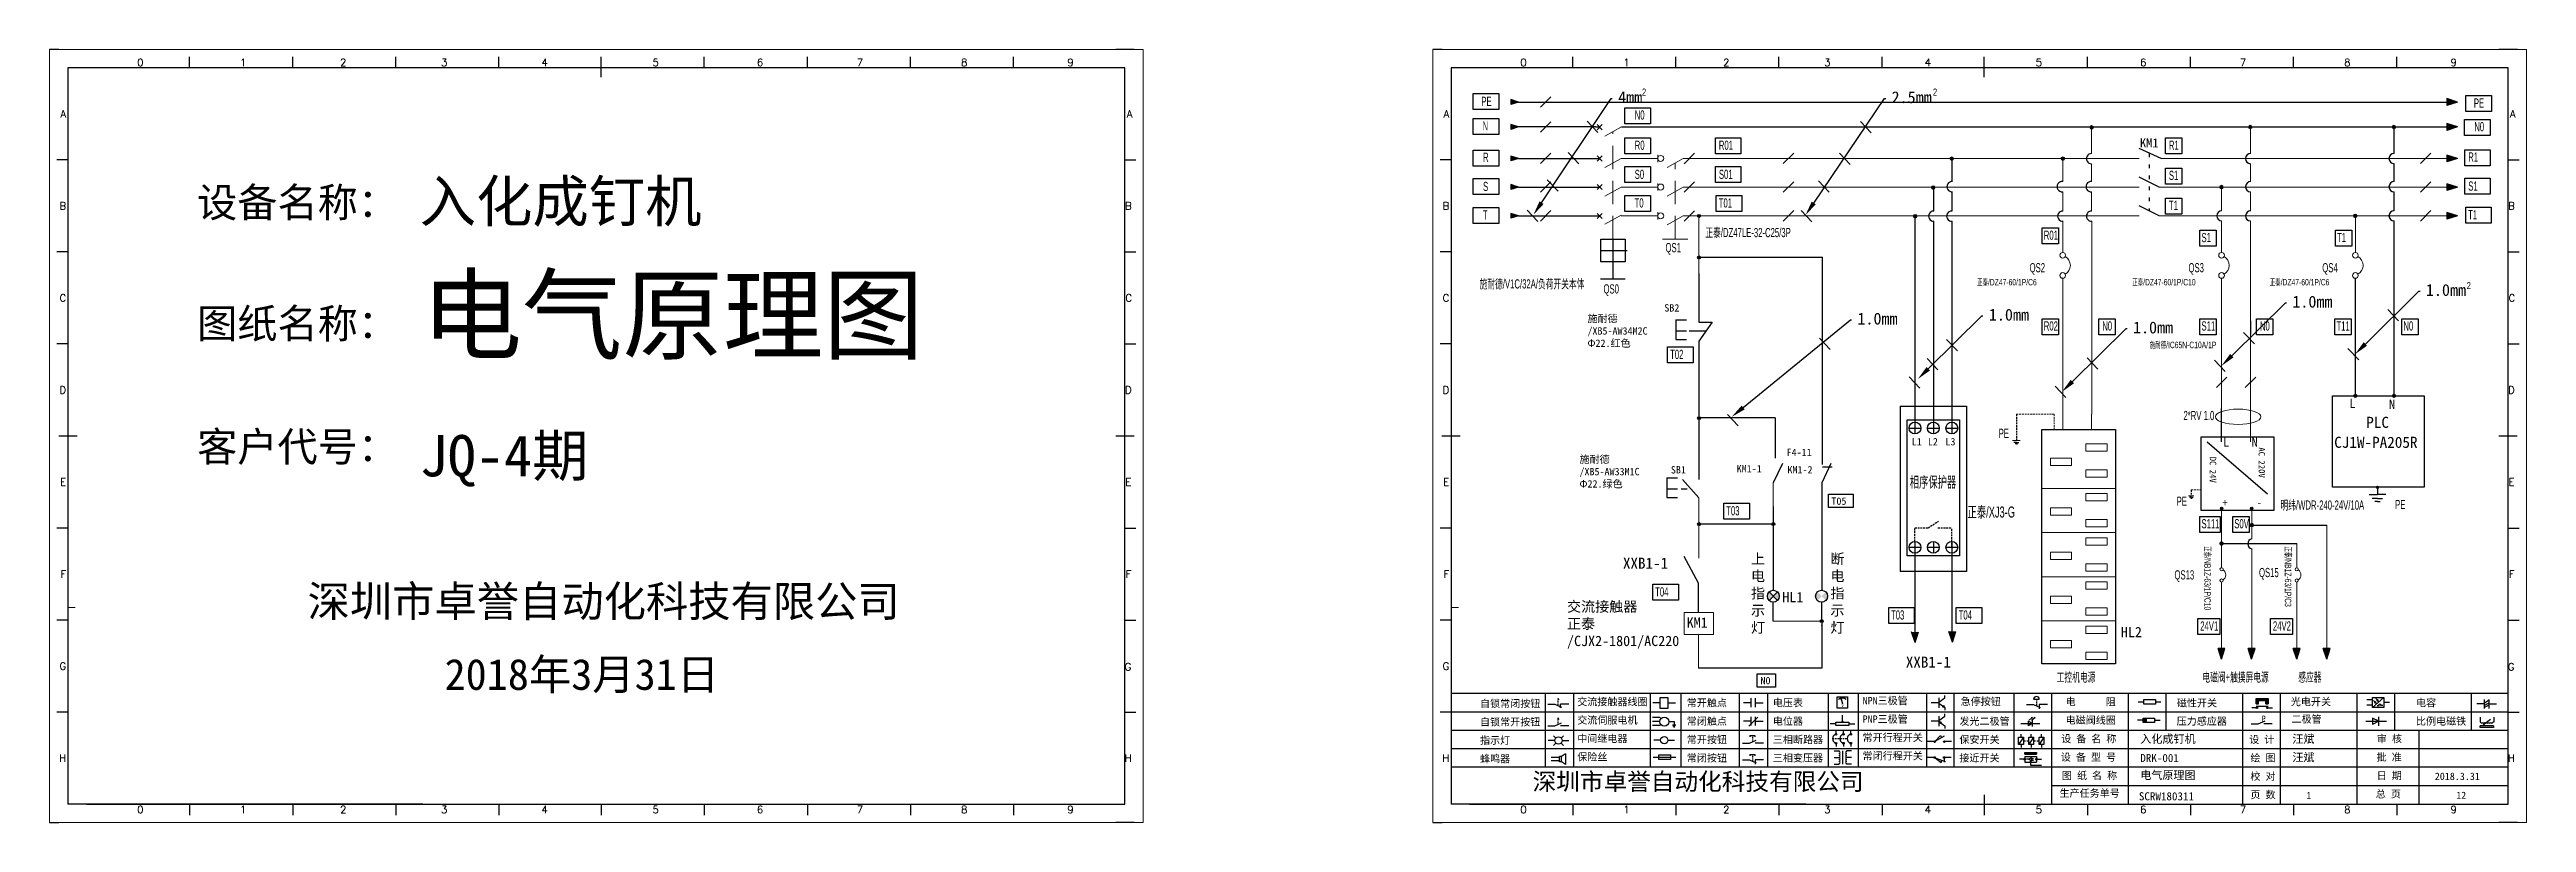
# Model space of a CAD drawing. Header units: millimetres. Extents: x 175 to 4940, y -2082 to 1907.
# Drawn here: x 175 to 848, y 661 to 871 of the extents above; entities that cross this region are included whole.
import ezdxf
from ezdxf import colors
from ezdxf.entities.mleader import LeaderData, LeaderLine
from ezdxf.enums import TextEntityAlignment as Align
from ezdxf.lldxf.tags import DXFTag
from ezdxf.math import Vec2, Vec3

# ---------------------------------------------------------------- set-up
doc = ezdxf.new("R2010")
doc.units = ezdxf.units.MM
for name, pattern in [('2', [15, 1, -2, 1, -2, 1, -2, 1, -2, 1, -2]), ('DASHED', [0.75, 0.5, -0.25]), ('DASHED2', [9.525, 6.35, -3.175])]:
    doc.linetypes.add(name, pattern=pattern)
for name, color, linetype in [('AE_BOR', 1, 'Continuous'), ('MISC', 2, 'Continuous'), ('SYMS', 7, 'Continuous'), ('电气图内容', 7, 'Continuous')]:
    doc.layers.add(name, color=color, linetype=linetype)
doc.layers.add('Dimension', color=3, linetype='Continuous', lineweight=13)
doc.styles.get("Standard").update_dxf_attribs({"font": ''})
doc.styles.add('WD', font='romans.shx', dxfattribs={"width": 0.8, "bigfont": 'gbcbig.shx'})
doc.styles.add('工程字', font='')
doc.styles.add('样式 0', font='')
doc.styles.add('样式 8', font='arial.ttf', dxfattribs={"width": 0.6, "height": 2.5})
doc.styles.add('汉字', font='')
doc.styles.get('Standard').set_extended_font_data('SimSun')
doc.styles.get('工程字').set_extended_font_data('SimSun')
doc.styles.get('样式 0').set_extended_font_data('KaiTi_GB2312')
doc.styles.get('汉字').set_extended_font_data('新宋体')
tags = doc.linetypes.add('HIDDEN2', pattern=[4.7625, 3.175, -1.5875]).pattern_tags.tags
tags[6:7] = [DXFTag(74, 4), DXFTag(75, 0), DXFTag(340, '0'), DXFTag(46, 1.0), DXFTag(50, 0.0), DXFTag(44, 0.0), DXFTag(45, 0.0)]
tags[4:5] = [DXFTag(74, 4), DXFTag(75, 0), DXFTag(340, '0'), DXFTag(46, 1.0), DXFTag(50, 0.0), DXFTag(44, 0.0), DXFTag(45, 0.0)]

msp = doc.modelspace()

# ---------------------------------------------------------------- texts
at = {"color": 3, "lineweight": 0, "style": '样式 8', "width": 0.6}
for s, p in [('工控机电源', (725.298, 700.413)), ('电磁阀+触摸屏电源', (768.624, 700.413)), ('感应器', (788.777, 700.413))]:
    msp.add_text(s, height=2.5, dxfattribs=at).set_placement(p, align=Align.MIDDLE)
at = {"attachment_point": 1}
for s, insert, char_height, width, style in [('N0', (605.462, 854.357), 2.5, 4.96666, '样式 8'), ('2', (607.457, 860.276), 1.92, 4.96666, '样式 8'), ('2', (686.462, 860.276), 1.92, 4.96666, '样式 8'), ('N', (564.151, 851.4), 2.5, 4.96666, '样式 8'), ('N0', (833.438, 851.16), 2.5, 4.96666, '样式 8'), ('R', (564.278, 842.843), 2.5, 4.96666, '样式 8'), ('R0', (605.462, 846.133), 2.5, 4.96666, '样式 8'), ('R01', (628.317, 846.133), 2.5, 4.96666, '样式 8'), ('KM1', (742.655, 846.74), 2.475, 1.87004, '工程字'), ('R1', (750.513, 846.133), 2.5, 4.96666, '样式 8'), ('R1', (831.797, 842.936), 2.5, 4.96666, '样式 8'), ('S', (564.283, 834.935), 2.5, 4.96666, '样式 8'), ('S0', (605.467, 838.225), 2.5, 4.96666, '样式 8'), ('S01', (628.322, 838.225), 2.5, 4.96666, '样式 8'), ('S1', (750.513, 837.955), 2.5, 4.96666, '样式 8'), ('S1', (831.802, 835.028), 2.5, 4.96666, '样式 8'), ('T0', (605.437, 830.453), 2.5, 4.96666, '样式 8'), ('T01', (628.292, 830.453), 2.5, 4.96666, '样式 8'), ('T1', (750.513, 829.776), 2.5, 4.96666, '样式 8'), ('T', (564.253, 827.163), 2.5, 4.96666, '样式 8'), ('R01', (716.546, 821.681), 2.5, 4.96666, '样式 8'), ('S1', (759.363, 821.042), 2.5, 4.96666, '样式 8'), ('T1', (796.192, 821.042), 2.5, 4.96666, '样式 8'), ('T1', (831.772, 827.256), 2.5, 4.96666, '样式 8'), ('2', (831.405, 807.702), 1.92, 4.96666, '样式 8'), ('R02', (716.546, 797.03), 2.5, 4.96666, '样式 8'), ('N0', (732.415, 797.03), 2.5, 4.96666, '样式 8'), ('S11', (759.363, 797.03), 2.5, 4.96666, '样式 8'), ('N0', (775.232, 797.03), 2.5, 4.96666, '样式 8'), ('T11', (796.03, 797.03), 2.5, 4.96666, '样式 8'), ('N0', (814.189, 797.03), 2.5, 4.96666, '样式 8'), ('T02', (615.082, 789.312), 2.5, 4.96666, '样式 8'), ('T03', (630.317, 746.815), 2.5, 4.96666, '样式 8'), ('S111', (759.363, 743.293), 2.5, 4.96666, '样式 8'), ('S0V', (768.273, 743.293), 2.5, 4.96666, '样式 8'), ('T04', (611.017, 724.785), 2.5, 4.96666, '样式 8'), ('T03', (675.068, 718.501), 2.5, 4.96666, '样式 8'), ('T04', (693.435, 718.501), 2.5, 4.96666, '样式 8'), ('24V1', (759.021, 715.536), 2.5, 4.96666, '样式 8'), ('24V2', (778.763, 715.536), 2.5, 4.96666, '样式 8')]:
    msp.add_mtext(s, dxfattribs=dict(at, insert=insert, char_height=char_height, width=width, style=style))
at = {"color": 3, "lineweight": 211, "insert": (276.037, 808.806), "char_height": 20, "width": 172.31911, "attachment_point": 1}
msp.add_mtext('{\\C256;电气原理图}', dxfattribs=at)
at = {"attachment_point": 1}
for s, insert, char_height, width in [('L', (799.526, 776.012), 2.5, 8.02692), ('N', (810.266, 775.751), 2.5, 8.02692), ('L', (765.207, 765.457), 2.5, 8.02692), ('N', (772.986, 765.452), 2.5, 8.02692), ('入化成钉机', (742.755, 684.68), 2.2, 24.33474), ('DRK-001', (742.755, 679.496), 2.2, 25.88003), ('汪斌', (784.041, 684.68), 2.2, 15.31746), ('汪斌', (784.041, 679.68), 2.2, 15.31746), ('{\\fKaiTi_GB2312|b0|i0|c134|p49;电气原理图}', (742.755, 674.828), 2.2, 25.88003), ('{\\fKaiTi_GB2312|b0|i0|c134|p49;2018.3.31}', (822.712, 674.426), 2, 60.2542), ('{\\fKaiTi_GB2312|b0|i0|c134|p49;SCRW180311}', (742.367, 669.097), 2.2, 25.68687), ('{\\fKaiTi_GB2312|b0|i0|c134|p49;1}', (787.876, 669.183), 1.92, 10.15907), ('{\\fKaiTi_GB2312|b0|i0|c134|p49;12}', (828.604, 669.235), 1.92, 11.84593)]:
    msp.add_mtext(s, dxfattribs=dict(at, insert=insert, char_height=char_height, width=width))
at = {"lineweight": -3, "char_height": 3.024, "width": 16.90859, "attachment_point": 1}
for s, insert in [('{\\fNSimSun|b0|i0|c134|p49;PLC}', (804.102, 771.107)), ('{\\fNSimSun|b0|i0|c134|p49;CJ1W-PA205R}', (795.404, 765.682))]:
    msp.add_mtext(s, dxfattribs=dict(at, insert=insert))
at = {"lineweight": -3, "char_height": 1.74154, "attachment_point": 1, "rotation": 270}
for s, insert, width in [('{\\fNSimSun|b0|i0|c134|p49;DC 24V}', (763.365, 760.26), 20.7882), ('{\\fNSimSun|b0|i0|c134|p49;AC 220V}', (776.609, 762.807), 18.52931)]:
    msp.add_mtext(s, dxfattribs=dict(at, insert=insert, width=width))
at = {"char_height": 2, "attachment_point": 1, "style": '汉字'}
for s, insert in [('{\\fKaiTi_GB2312|b0|i0|c134|p49;自锁常闭按钮}', (563.468, 694.195)), ('{\\fKaiTi_GB2312|b0|i0|c134|p49;交流接触器线圈}', (589.862, 694.689)), ('{\\fKaiTi_GB2312|b0|i0|c134|p49;常开触点}', (619.615, 694.402)), ('{\\fKaiTi_GB2312|b0|i0|c134|p49;电压表}', (642.975, 694.411)), ('{\\fKaiTi_GB2312|b0|i0|c134|p49;NPN三极管}', (667.341, 694.973)), ('{\\fKaiTi_GB2312|b0|i0|c134|p49;急停按钮}', (693.963, 694.76)), ('{\\fKaiTi_GB2312|b0|i0|c134|p49;电      阻}', (722.47, 694.688)), ('{\\fKaiTi_GB2312|b0|i0|c134|p49;磁性开关}', (752.68, 694.352)), ('{\\fKaiTi_GB2312|b0|i0|c134|p49;光电开关}', (783.631, 694.689)), ('{\\fKaiTi_GB2312|b0|i0|c134|p49;电容}', (817.607, 694.402)), ('{\\fKaiTi_GB2312|b0|i0|c134|p49;自锁常开按钮}', (563.468, 689.195)), ('{\\fKaiTi_GB2312|b0|i0|c134|p49;交流伺服电机}', (589.862, 689.689)), ('{\\fKaiTi_GB2312|b0|i0|c134|p49;常闭触点}', (619.615, 689.402)), ('{\\fKaiTi_GB2312|b0|i0|c134|p49;电位器}', (642.975, 689.411)), ('{\\fKaiTi_GB2312|b0|i0|c134|p49;PNP三极管}', (667.341, 689.973)), ('{\\fKaiTi_GB2312|b0|i0|c134|p49;发光二极管}', (693.63, 689.402)), ('{\\fKaiTi_GB2312|b0|i0|c134|p49;电磁阀线圈}', (722.47, 689.688)), ('{\\fKaiTi_GB2312|b0|i0|c134|p49;压力感应器}', (752.627, 689.411)), ('{\\fKaiTi_GB2312|b0|i0|c134|p49;二极管}', (783.813, 689.973)), ('{\\fKaiTi_GB2312|b0|i0|c134|p49;比例电磁铁}', (817.607, 689.402)), ('{\\fKaiTi_GB2312|b0|i0|c134|p49;指示灯}', (563.468, 684.195)), ('{\\fKaiTi_GB2312|b0|i0|c134|p49;蜂鸣器}', (563.468, 679.195)), ('{\\fKaiTi_GB2312|b0|i0|c134|p49;保险丝}', (589.862, 679.689)), ('{\\fKaiTi_GB2312|b0|i0|c134|p49;中间继电器}', (589.862, 684.689)), ('{\\fKaiTi_GB2312|b0|i0|c134|p49;常开按钮}', (619.615, 684.402)), ('{\\fKaiTi_GB2312|b0|i0|c134|p49;常闭按钮}', (619.615, 679.402)), ('{\\fKaiTi_GB2312|b0|i0|c134|p49;三相断路器}', (642.975, 684.411)), ('{\\fKaiTi_GB2312|b0|i0|c134|p49;三相变压器}', (642.975, 679.411)), ('{\\fKaiTi_GB2312|b0|i0|c134|p49;常开行程开关}', (667.341, 684.973)), ('{\\fKaiTi_GB2312|b0|i0|c134|p49;常闭行程开关}', (667.341, 679.973)), ('{\\fKaiTi_GB2312|b0|i0|c134|p49;保安开关}', (693.63, 684.402)), ('{\\fKaiTi_GB2312|b0|i0|c134|p49;接近开关}', (693.63, 679.402)), ('{\\fKaiTi_GB2312|b0|i0|c134|p0;设 备 型 号}', (721.188, 679.636)), ('{\\fKaiTi_GB2312|b0|i0|c134|p0;设 备 名 称}', (721.262, 684.636)), ('{\\fKaiTi_GB2312|b0|i0|c134|p0;设 计}', (772.329, 684.421)), ('{\\fKaiTi_GB2312|b0|i0|c134|p0;绘 图}', (772.658, 679.421)), ('{\\fKaiTi_GB2312|b0|i0|c134|p0;批 准}', (806.927, 679.63)), ('{\\fKaiTi_GB2312|b0|i0|c134|p0;审 核}', (806.997, 684.63)), ('{\\fKaiTi_GB2312|b0|i0|c134|p0;图 纸 名 称}', (721.472, 674.636)), ('{\\fKaiTi_GB2312|b0|i0|c134|p0;校 对}', (772.658, 674.421)), ('{\\fKaiTi_GB2312|b0|i0|c134|p0;日 期}', (806.927, 674.63)), ('{\\fKaiTi_GB2312|b0|i0|c134|p0;生产任务单号}', (720.811, 669.853)), ('{\\fKaiTi_GB2312|b0|i0|c134|p0;页 数}', (772.658, 669.421)), ('{\\fKaiTi_GB2312|b0|i0|c134|p0;总 页}', (806.699, 669.63))]:
    msp.add_mtext(s, dxfattribs=dict(at, insert=insert))
at = {"color": 0, "lineweight": -2, "insert": (577.745, 674.352), "char_height": 4.70644, "width": 96.11383, "attachment_point": 1}
msp.add_mtext('深圳市卓誉自动化科技有限公司', dxfattribs=at)
at = {"lineweight": 0, "style": '样式 8', "width": 0.6}
for tag, height, p in [('正泰/DZ47LE-32-C25/3P', 2.5, (647.842, 819.901)), ('QS1', 2.5, (618.013, 815.811)), ('施耐德/V1C/32A/负荷开关本体', 2.5, (591.804, 805.959)), ('QS0', 2.5, (601.182, 804.591)), ('正泰/DZ47-60/1P/C6', 1.75, (714.628, 806.794)), ('QS2', 2.5, (716.887, 810.352)), ('正泰/DZ47-60/1P/C10', 1.75, (757.771, 806.794)), ('QS3', 2.5, (760.03, 810.352)), ('正泰/DZ47-60/1P/C6', 1.75, (794.101, 806.794)), ('QS4', 2.5, (796.36, 810.352)), ('施耐德/IC65N-C10A/1P', 1.75, (763.4, 789.742)), ('相序保护器', 3, (692.77, 751.864)), ('正泰/XJ3-G', 3, (708.719, 743.724)), ('明纬/WDR-240-24V/10A', 2.5, (803.544, 745.866)), ('QS13', 2.5, (757.384, 726.901)), ('QS15', 2.5, (780.347, 727.537))]:
    msp.add_attdef(tag, text='', height=height, dxfattribs=at).set_placement(p, align=Align.RIGHT)
for tag, p in [('正泰/NB1Z-63/1P/C10', (760.147, 718.532)), ('正泰/NB1Z-63/1P/C3', (781.996, 719.471))]:
    msp.add_attdef(tag, text='', height=1.75, rotation=270, dxfattribs=at).set_placement(p, align=Align.RIGHT)
at = {"layer": 'AE_BOR', "style": 'WD'}
for s, p in [('0', (199.707, 866.381)), ('1', (227.632, 866.381)), ('2', (254.782, 866.381)), ('3', (282.182, 866.381)), ('4', (309.482, 866.381)), ('5', (339.631, 866.381)), ('6', (367.977, 866.381)), ('7', (395.074, 866.381)), ('8', (423.404, 866.381)), ('9', (452.268, 866.381)), ('0', (575.278, 866.381)), ('1', (603.204, 866.381)), ('2', (630.354, 866.381)), ('3', (657.753, 866.381)), ('4', (685.054, 866.381)), ('5', (715.203, 866.381)), ('6', (743.548, 866.381)), ('7', (770.646, 866.381)), ('8', (798.976, 866.381)), ('9', (827.84, 866.381)), ('0', (199.707, 663.381)), ('1', (227.632, 663.381)), ('2', (254.782, 663.381)), ('3', (282.182, 663.381)), ('4', (309.482, 663.381)), ('5', (339.631, 663.381)), ('6', (367.977, 663.381)), ('7', (395.074, 663.381)), ('8', (423.404, 663.381)), ('9', (452.268, 663.381)), ('0', (575.278, 663.381)), ('1', (603.204, 663.381)), ('2', (630.354, 663.381)), ('3', (657.753, 663.381)), ('4', (685.054, 663.381)), ('5', (715.203, 663.381)), ('6', (743.548, 663.381)), ('7', (770.646, 663.381)), ('8', (798.976, 663.381)), ('9', (827.84, 663.381))]:
    msp.add_text(s, height=2, dxfattribs=at).set_placement(p, align=Align.CENTER)
for s, p in [('A', (179.54, 853.381)), ('A', (469.064, 853.381)), ('A', (555.112, 853.381)), ('A', (844.636, 853.381)), ('B', (179.54, 828.381)), ('B', (468.873, 828.381)), ('B', (555.112, 828.381)), ('B', (844.445, 828.381)), ('C', (179.54, 803.381)), ('C', (468.969, 803.381)), ('C', (555.112, 803.381)), ('C', (844.54, 803.381)), ('D', (179.54, 778.381)), ('D', (468.873, 778.381)), ('D', (555.112, 778.381)), ('D', (844.445, 778.381)), ('E', (179.54, 753.381)), ('E', (468.778, 753.381)), ('E', (555.112, 753.381)), ('E', (844.35, 753.381)), ('F', (179.54, 728.381)), ('F', (468.778, 728.381)), ('F', (468.778, 728.381)), ('F', (555.112, 728.381)), ('F', (844.35, 728.381)), ('F', (844.35, 728.381)), ('G', (179.54, 703.381)), ('G', (468.778, 703.162)), ('G', (555.112, 703.381)), ('G', (844.35, 703.162)), ('H', (179.54, 678.381)), ('H', (468.873, 678.381)), ('H', (555.112, 678.381)), ('H', (844.445, 678.381))]:
    msp.add_text(s, height=2, dxfattribs=at).set_placement(p, align=Align.MIDDLE_RIGHT)
at = {"layer": 'Dimension', "color": 1, "lineweight": 0, "style": '样式 8', "width": 0.6}
msp.add_text('2*RV 1.0', height=2.5, dxfattribs=at).set_placement((762.849, 770.196), align=Align.RIGHT)
at = {"layer": 'MISC', "char_height": 2.5, "width": 4.96666, "attachment_point": 1, "style": '样式 8'}
for insert in [(562.599, 858.051), (832.101, 857.581), (703.066, 767.854), (751.4, 749.415), (810.709, 748.527)]:
    msp.add_mtext('\\pi1.2228;PE', dxfattribs=dict(at, insert=insert))
at = {"layer": 'MISC', "color": 0, "attachment_point": 1, "style": '样式 0'}
for s, insert, char_height, width in [('SB2', (613.505, 801.684), 2, 5.01683), ('{\\fSimSun|b0|i0|c134|p2;施耐德}/XB5-AW34M2C\\PΦ22.{\\fSimSun|b0|i0|c134|p2;红色}', (592.633, 798.76), 2, 14.4397), ('{\\fSimSun|b0|i0|c134|p2;施耐德}/XB5-AW33M1C\\PΦ22.{\\fSimSun|b0|i0|c134|p2;绿色}', (590.467, 760.543), 2, 18.77629), ('F4-11', (646.709, 762.441), 2, 5.01683), ('L1', (680.697, 765.347), 2, 5.01683), ('L2', (685.076, 765.347), 2, 5.01683), ('L3', (689.853, 765.347), 2, 5.01683), ('SB1', (615.287, 757.694), 2, 5.01683), ('KM1-1', (633.154, 757.998), 2, 5.01683), ('KM1-2', (646.941, 757.709), 2, 5.01683), ('T05', (658.881, 749.193), 2, 5.01683), ('\\pi1.4474;{\\fNSimSun|b0|i0|c134|p49;+}', (763.603, 748.787), 2.0318, 4.12509), ('\\pi1.4361;{\\fNSimSun|b0|i0|c134|p49;-}', (772.935, 748.769), 2.0318, 4.12509), ('上电指示灯', (637.042, 733.895), 2.8, 5.01683), ('断 电指示灯', (658.608, 733.909), 2.8, 5.01683), ('XXB1-1', (602.274, 732.834), 3, 5.01683), ('{\\fSimSun|b0|i0|c134|p2;交流接触器\\P正泰/CJX2-1801/AC220}', (587.085, 720.946), 2.8, 23.95024), ('HL1', (645.551, 723.517), 2.8, 5.01683), ('\\pi0.10272;KM1', (619.471, 716.594), 2.8, 6.8721), ('HL2', (737.474, 714.018), 2.8, 5.01683), ('N0', (639.622, 700.427), 2, 5.01683), ('XXB1-1', (679.081, 705.959), 3, 5.01683)]:
    msp.add_mtext(s, dxfattribs=dict(at, insert=insert, char_height=char_height, width=width))
at = {"layer": '电气图内容', "color": 7, "attachment_point": 1}
for s, insert, char_height in [('设备名称：', (215.106, 833.339), 8), ('{\\C256;入化成钉机}', (275.524, 835.269), 11.2266), ('图纸名称：', (215.106, 800.43), 8), ('客户代号：', (215.106, 766.973), 8), ('JQ-4期', (275.524, 766.145), 11.2266), ('{\\C256;深圳市卓誉自动化科技有限公司}', (245.107, 725.191), 8.41995), ('{\\fKaiTi_GB2312|b0|i0|c134|p49;\\C256;2018\\fSimSun|b0|i0|c134|p2;年\\fKaiTi_GB2312|b0|i0|c134|p49;3\\fSimSun|b0|i0|c134|p2;月\\fKaiTi_GB2312|b0|i0|c134|p49;31\\fSimSun|b0|i0|c134|p2;日}', (282.296, 705.329), 8.41995)]:
    msp.add_mtext(s, dxfattribs=dict(at, insert=insert, char_height=char_height))

# ---------------------------------------------------------------- blocks, each defined once
blk = doc.blocks.new('磁性开关')
at = {"linetype": 'ByBlock'}
h = blk.add_hatch(dxfattribs=at)
h.set_pattern_fill('ANSI31', color=256, scale=0.1, style=0)
h.paths.add_polyline_path([(-1910.88, -776.69), (-1910.88, -775.29), (-1907.69, -775.29), (-1907.69, -776.69), (-1908.31, -776.69), (-1908.31, -775.79), (-1910.25, -775.79), (-1910.25, -776.69)])
for p, q in [((-1910.91, -777.81), (-1912.09, -777.81)), ((-1910.88, -776.69), (-1910.88, -775.29)), ((-1910.88, -775.29), (-1907.69, -775.29)), ((-1910.88, -776.69), (-1910.25, -776.69)), ((-1910.88, -777.39), (-1907.69, -777.39)), ((-1910.25, -776.69), (-1910.25, -775.79)), ((-1910.25, -775.79), (-1908.31, -775.79)), ((-1908.31, -776.69), (-1908.31, -775.79)), ((-1908.31, -776.69), (-1907.69, -776.69)), ((-1907.69, -775.29), (-1907.69, -776.69)), ((-1907.66, -777.81), (-1906.48, -777.81))]:
    blk.add_line(p, q, dxfattribs=at)
for centre in [(-1910.68, -777.81), (-1907.88, -777.81)]:
    blk.add_circle(centre, 0.225, dxfattribs=at)
blk = doc.blocks.new('*U4')
at = {"linetype": 'ByBlock'}
for p, q in [((-1911.92, -782.07), (-1910.06, -782.07)), ((-1910.06, -782.07), (-1908.18, -782.88)), ((-1909.23, -780.45), (-1909.23, -780.67)), ((-1909.23, -780.45), (-1908.92, -780.84)), ((-1909.23, -780.84), (-1909.23, -781.05)), ((-1909.23, -781.23), (-1909.23, -781.44)), ((-1909.23, -781.61), (-1909.23, -781.83)), ((-1909.23, -782), (-1909.23, -782.21)), ((-1909.23, -782.38), (-1909.23, -782.43)), ((-1908.52, -783.07), (-1908.52, -782.07)), ((-1906.25, -782.07), (-1908.52, -782.07))]:
    blk.add_line(p, q, dxfattribs=at)
blk = doc.blocks.new('*U6')
at = {"linetype": 'ByBlock'}
for p, q in [((-1911.92, -792.89), (-1910.06, -792.89)), ((-1910.06, -792.89), (-1908.18, -792.08)), ((-1908.88, -791.17), (-1909.23, -790.71)), ((-1909.23, -790.71), (-1909.23, -790.92)), ((-1909.23, -791.09), (-1909.23, -791.31)), ((-1909.23, -791.48), (-1909.23, -791.69)), ((-1909.23, -791.86), (-1909.23, -792.08)), ((-1909.23, -792.25), (-1909.23, -792.47)), ((-1906.25, -792.89), (-1908.52, -792.89))]:
    blk.add_line(p, q, dxfattribs=at)
blk = doc.blocks.new('蜂鸣器')
at = {"linetype": 'ByBlock'}
for p, q in [((-1908.8, -796.48), (-1911.01, -796.48)), ((-1908.8, -797.46), (-1911.01, -797.46)), ((-1908.25, -796.26), (-1908.8, -796.26)), ((-1908.8, -797.68), (-1908.8, -796.26)), ((-1908.25, -797.68), (-1908.8, -797.68)), ((-1907.17, -795.53), (-1908.25, -796.26)), ((-1908.25, -797.68), (-1908.25, -796.26)), ((-1907.17, -798.41), (-1908.25, -797.68)), ((-1907.17, -795.53), (-1907.17, -798.41))]:
    blk.add_line(p, q, dxfattribs=at)
blk = doc.blocks.new('指示灯')
at = {"linetype": 'ByBlock'}
for p, q in [((-1854.25, -776.92), (-1856.06, -776.92)), ((-1854.62, -775.59), (-1853.97, -776.23)), ((-1854.62, -778.25), (-1853.97, -777.61)), ((-1851.9, -775.59), (-1852.54, -776.23)), ((-1851.9, -778.25), (-1852.54, -777.61)), ((-1852.26, -776.92), (-1850.45, -776.92))]:
    blk.add_line(p, q, dxfattribs=at)
blk.add_circle((-1853.26, -776.92), 0.992, dxfattribs=at)
blk = doc.blocks.new('光电开关')
at = {"linetype": 'ByBlock'}
h = blk.add_hatch(dxfattribs=at)
h.set_pattern_fill('ANSI31', color=256, scale=0.01, style=0)
h.set_pattern_definition([(45, (0.172267, 0), (-0.0224506403, 0.0224506403), [])])
h.paths.add_polyline_path([(-1882.44, -776.34), (-1882.5, -775.91), (-1882.68, -776.07)])
h.paths.add_polyline_path([(-1882.86, -776.23), (-1882.44, -776.34), (-1882.68, -776.07)])
h.paths.add_polyline_path([(-1883.05, -776.88), (-1883.11, -776.45), (-1883.29, -776.61)])
h.paths.add_polyline_path([(-1883.47, -776.77), (-1883.05, -776.88), (-1883.29, -776.61)])
for p, q in [((-1884.01, -775.96), (-1885.56, -775.96)), ((-1884.01, -777.39), (-1885.56, -777.39)), ((-1880.91, -775.3), (-1884.01, -778.05)), ((-1883.75, -776.09), (-1883.05, -776.88)), ((-1883.11, -776.45), (-1883.47, -776.77)), ((-1883.05, -776.88), (-1883.47, -776.77)), ((-1883.14, -775.55), (-1882.44, -776.34)), ((-1883.05, -776.88), (-1883.11, -776.45)), ((-1882.5, -775.91), (-1882.86, -776.23)), ((-1882.44, -776.34), (-1882.86, -776.23)), ((-1882.78, -777.47), (-1882.23, -777.47)), ((-1882.44, -776.34), (-1882.5, -775.91)), ((-1882.23, -777.47), (-1882.23, -777.14)), ((-1882.23, -777.14), (-1881.78, -777.14)), ((-1881.78, -777.47), (-1881.78, -777.14)), ((-1881.23, -777.47), (-1881.78, -777.47)), ((-1879.37, -776.67), (-1880.91, -776.67))]:
    blk.add_line(p, q, dxfattribs=at)
blk.add_lwpolyline([(-1884.01, -775.3), (-1880.91, -775.3), (-1880.91, -778.05), (-1884.01, -778.05)], close=True, dxfattribs=at)
blk = doc.blocks.new('交流接触器线圈')
at = {"linetype": 'ByBlock'}
for p, q in [((-1880.82, -781.77), (-1882.87, -781.77)), ((-1878.72, -781.77), (-1876.67, -781.77))]:
    blk.add_line(p, q, dxfattribs=at)
blk.add_lwpolyline([(-1880.82, -780.28), (-1878.72, -780.28), (-1878.72, -783.26), (-1880.82, -783.26)], close=True, dxfattribs=at)
blk = doc.blocks.new('交流伺服电机')
at = {"linetype": 'ByBlock'}
for p, q in [((-1880.97, -785.75), (-1882.94, -785.75)), ((-1880.97, -786.85), (-1882.94, -786.85)), ((-1880.97, -785.75), (-1880.65, -786.03)), ((-1878.49, -786.85), (-1877.07, -786.85)), ((-1877.07, -786.85), (-1877.07, -787.72)), ((-1880.97, -787.94), (-1882.94, -787.94)), ((-1880.97, -787.94), (-1880.65, -787.67)), ((-1877.54, -787.72), (-1876.59, -787.72)), ((-1877.38, -788.01), (-1876.75, -788.01)), ((-1877.23, -788.29), (-1876.9, -788.29))]:
    blk.add_line(p, q, dxfattribs=at)
blk.add_circle((-1879.73, -786.85), 1.24, dxfattribs=at)
blk = doc.blocks.new('中间继电器')
at = {"linetype": 'ByBlock'}
for p, q in [((-1880.72, -791.92), (-1882.54, -791.92)), ((-1878.74, -791.92), (-1876.92, -791.92))]:
    blk.add_line(p, q, dxfattribs=at)
blk.add_circle((-1879.73, -791.92), 0.992, dxfattribs=at)
blk = doc.blocks.new('保险丝')
at = {"linetype": 'ByBlock'}
blk.add_line((-1882.72, -796.49), (-1876.55, -796.49), dxfattribs=at)
blk.add_lwpolyline([(-1881.2, -795.86), (-1878.06, -795.86), (-1878.06, -797.12), (-1881.2, -797.12)], close=True, dxfattribs=at)
blk = doc.blocks.new('常开按钮')
at = {"linetype": 'ByBlock'}
for p, q in [((-1909.9, -785.68), (-1908.56, -785.68)), ((-1909.9, -785.68), (-1909.9, -786.07)), ((-1909.23, -785.68), (-1909.23, -785.89)), ((-1909.23, -786.06), (-1909.23, -786.28)), ((-1909.23, -786.45), (-1909.23, -786.67)), ((-1909.23, -786.84), (-1909.23, -787.05)), ((-1908.56, -785.68), (-1908.56, -786.07)), ((-1911.92, -787.73), (-1910.06, -787.73)), ((-1910.06, -787.73), (-1908.18, -786.93)), ((-1909.23, -787.22), (-1909.23, -787.38)), ((-1906.25, -787.73), (-1908.52, -787.73))]:
    blk.add_line(p, q, dxfattribs=at)
blk = doc.blocks.new('常开触点')
at = {"linetype": 'ByBlock'}
for p, q in [((-1853.82, -781.77), (-1855.88, -781.77)), ((-1853.82, -782.99), (-1853.82, -780.56)), ((-1852.6, -782.99), (-1852.6, -780.56)), ((-1852.6, -781.77), (-1850.55, -781.77))]:
    blk.add_line(p, q, dxfattribs=at)
blk = doc.blocks.new('常闭触点')
at = {"linetype": 'ByBlock'}
for p, q in [((-1853.82, -786.77), (-1855.88, -786.77)), ((-1852.01, -785.66), (-1854.43, -788.1)), ((-1853.82, -787.99), (-1853.82, -785.56)), ((-1852.6, -787.99), (-1852.6, -785.56)), ((-1852.6, -786.77), (-1850.55, -786.77))]:
    blk.add_line(p, q, dxfattribs=at)
blk = doc.blocks.new('常闭按钮')
at = {"linetype": 'ByBlock'}
for p, q in [((-1856.13, -792.28), (-1854.28, -792.28)), ((-1854.28, -792.28), (-1852.4, -793.09)), ((-1854.11, -790.83), (-1852.77, -790.83)), ((-1854.11, -790.83), (-1854.11, -791.22)), ((-1853.44, -790.83), (-1853.44, -791.04)), ((-1853.44, -791.21), (-1853.44, -791.43)), ((-1853.44, -791.6), (-1853.44, -791.82)), ((-1853.44, -791.99), (-1853.44, -792.2)), ((-1853.44, -792.37), (-1853.44, -792.53)), ((-1852.77, -790.83), (-1852.77, -791.22)), ((-1850.47, -792.28), (-1852.73, -792.28)), ((-1852.73, -792.28), (-1852.73, -793.43))]:
    blk.add_line(p, q, dxfattribs=at)
blk = doc.blocks.new('电磁阀线圈')
at = {"linetype": 'ByBlock'}
for p, q in [((-1854.61, -796.54), (-1856.17, -796.54)), ((-1854.61, -795.92), (-1853.75, -797.16)), ((-1853.75, -795.92), (-1854.61, -797.16)), ((-1853.75, -795.92), (-1853.75, -797.16)), ((-1851.53, -796.54), (-1849.97, -796.54))]:
    blk.add_line(p, q, dxfattribs=at)
blk.add_lwpolyline([(-1854.61, -795.92), (-1851.53, -795.92), (-1851.53, -797.16), (-1854.61, -797.16)], close=True, dxfattribs=at)
blk = doc.blocks.new('电压表')
at = {"linetype": 'ByBlock'}
for p, q in [((-1814.84, -780.75), (-1814.91, -781.13)), ((-1814.6, -781.05), (-1814.91, -781.13)), ((-1814.84, -780.75), (-1814.46, -782.26)), ((-1814.84, -780.75), (-1814.6, -781.05))]:
    blk.add_line(p, q, dxfattribs=at)
blk.add_lwpolyline([(-1815.84, -780.34), (-1813.07, -780.34), (-1813.07, -783.49), (-1815.84, -783.49)], close=True, dxfattribs=at)
blk.add_arc((-1814.46, -782.26), 1.56, 46.83135, 133.16865, dxfattribs=at)
at = {"linetype": 'ByBlock', "insert": (-1814.7, -782.39), "char_height": 0.75, "width": 0.6768, "attachment_point": 1}
blk.add_mtext('V', dxfattribs=at)
blk = doc.blocks.new('电位器')
at = {"linetype": 'ByBlock'}
for p, q in [((-1814.45, -787.3), (-1814.45, -785.39)), ((-1816.21, -787.75), (-1817.79, -787.75)), ((-1814.45, -787.3), (-1814.62, -786.96)), ((-1814.62, -786.96), (-1814.27, -786.96)), ((-1814.45, -787.3), (-1814.27, -786.96)), ((-1812.68, -787.75), (-1811.1, -787.75))]:
    blk.add_line(p, q, dxfattribs=at)
blk.add_lwpolyline([(-1816.21, -787.3), (-1812.68, -787.3), (-1812.68, -788.2), (-1816.21, -788.2)], close=True, dxfattribs=at)
blk = doc.blocks.new('三相断路器')
at = {"linetype": 'ByBlock'}
for p, q in [((-1817.14, -791.74), (-1816.72, -791.74)), ((-1816.45, -791.74), (-1816.03, -791.74)), ((-1816.17, -790.33), (-1816.17, -789.7)), ((-1816.17, -793.19), (-1816.17, -793.83)), ((-1815.76, -791.74), (-1815.34, -791.74)), ((-1815.07, -791.74), (-1814.65, -791.74)), ((-1814.38, -791.74), (-1813.96, -791.74)), ((-1814.17, -790.33), (-1814.17, -789.7)), ((-1814.17, -793.19), (-1814.17, -793.83)), ((-1813.69, -791.74), (-1813.27, -791.74)), ((-1812.18, -790.33), (-1812.18, -789.7)), ((-1812.18, -793.19), (-1812.18, -793.83))]:
    blk.add_line(p, q, dxfattribs=at)
for centre in [(-1816.17, -790.55), (-1816.17, -792.98), (-1814.17, -790.55), (-1814.17, -792.98), (-1812.18, -790.55), (-1812.18, -792.98)]:
    blk.add_circle(centre, 0.219, dxfattribs=at)
for centre in [(-1815.81, -791.74), (-1813.82, -791.74), (-1811.83, -791.74)]:
    blk.add_arc(centre, 1.32, 115.57905, 244.42095, dxfattribs=at)
blk = doc.blocks.new('三相变压器')
at = {"linetype": 'ByBlock'}
for p, q in [((-1816.69, -795.03), (-1815.37, -795.03)), ((-1816.69, -796.87), (-1815.37, -796.87)), ((-1816.69, -798.71), (-1815.37, -798.71)), ((-1815.37, -795.03), (-1815.37, -795.24)), ((-1815.37, -798.71), (-1815.37, -798.5)), ((-1814.34, -798.7), (-1814.34, -795.04)), ((-1812, -795.03), (-1813.32, -795.03)), ((-1813.32, -795.03), (-1813.32, -795.24)), ((-1812, -796.87), (-1813.32, -796.87)), ((-1813.32, -798.71), (-1813.32, -798.5)), ((-1812, -798.71), (-1813.32, -798.71))]:
    blk.add_line(p, q, dxfattribs=at)
for centre, start, end in [((-1815.37, -795.51), 270, 90), ((-1815.37, -796.06), 270, 90), ((-1815.37, -796.6), 270, 90), ((-1815.37, -797.14), 270, 90), ((-1815.37, -797.68), 270, 90), ((-1815.37, -798.23), 270, 90), ((-1813.32, -795.51), 90, 270), ((-1813.32, -796.06), 90, 270), ((-1813.32, -796.6), 90, 270), ((-1813.32, -797.14), 90, 270), ((-1813.32, -797.68), 90, 270), ((-1813.32, -798.23), 90, 270)]:
    blk.add_arc(centre, 0.271, start, end, dxfattribs=at)
blk = doc.blocks.new('压力感应器')
at = {"linetype": 'ByBlock'}
for p, q in [((-1817.44, -777.73), (-1815.59, -777.73)), ((-1815.59, -777.73), (-1813.71, -776.93)), ((-1811.78, -777.73), (-1814.05, -777.73))]:
    blk.add_line(p, q, dxfattribs=at)
at = {"linetype": 'ByBlock', "insert": (-1814.65, -775.48), "char_height": 1.68, "width": 1.2242, "attachment_point": 1}
blk.add_mtext('{\\fNSimSun|b0|i0|c134|p49;P}', dxfattribs=at)
blk = doc.blocks.new('二极管')
at = {"linetype": 'ByBlock'}
for p, q in [((-1787.52, -776.77), (-1781.92, -776.77)), ((-1783.97, -776.77), (-1785.69, -775.9)), ((-1785.69, -775.9), (-1785.69, -777.65)), ((-1783.97, -776.77), (-1785.69, -777.65)), ((-1783.97, -777.99), (-1783.97, -775.56))]:
    blk.add_line(p, q, dxfattribs=at)
blk = doc.blocks.new('NPN三极管')
at = {"linetype": 'ByBlock'}
for p, q in [((-1784.15, -780.66), (-1784.15, -779.98)), ((-1785.73, -781.97), (-1787.81, -781.97)), ((-1785.73, -780.61), (-1785.73, -783.32)), ((-1785.73, -781.82), (-1784.15, -780.66)), ((-1785.73, -782.11), (-1784.15, -783.27)), ((-1784.41, -782.73), (-1784.74, -783.18)), ((-1784.15, -783.27), (-1784.74, -783.18)), ((-1784.15, -783.27), (-1784.41, -782.73)), ((-1784.15, -783.27), (-1784.15, -783.96))]:
    blk.add_line(p, q, dxfattribs=at)
blk = doc.blocks.new('PNP三极管')
at = {"linetype": 'ByBlock'}
for p, q in [((-1784.9, -786.74), (-1786.98, -786.74)), ((-1784.9, -785.38), (-1784.9, -788.09)), ((-1784.9, -786.59), (-1783.32, -785.43)), ((-1784.9, -786.88), (-1783.32, -788.04)), ((-1784.9, -786.88), (-1784.31, -786.97)), ((-1784.9, -786.88), (-1784.64, -787.42)), ((-1783.32, -785.43), (-1783.32, -784.75)), ((-1784.31, -786.97), (-1784.64, -787.42)), ((-1783.32, -788.04), (-1783.32, -788.73))]:
    blk.add_line(p, q, dxfattribs=at)
blk = doc.blocks.new('常开行程开关')
at = {"linetype": 'ByBlock'}
for p, q in [((-1786.29, -792.3), (-1788.01, -792.3)), ((-1785.89, -792.17), (-1784.52, -790.62)), ((-1785.89, -792.17), (-1783.43, -790.72)), ((-1784.52, -790.62), (-1784.19, -791.17)), ((-1781.48, -792.3), (-1783.21, -792.3))]:
    blk.add_line(p, q, dxfattribs=at)
for centre in [(-1786.07, -792.3), (-1783.42, -792.3)]:
    blk.add_circle(centre, 0.219, dxfattribs=at)
blk = doc.blocks.new('常闭行程开关')
at = {"linetype": 'ByBlock'}
for p, q in [((-1786.34, -796.62), (-1788.07, -796.62)), ((-1785.93, -796.72), (-1783.25, -797.7)), ((-1785.93, -796.72), (-1784.3, -798)), ((-1784.3, -798), (-1784.08, -797.4)), ((-1783.48, -796.84), (-1783.48, -797.85)), ((-1781.54, -796.62), (-1783.26, -796.62))]:
    blk.add_line(p, q, dxfattribs=at)
for centre in [(-1786.12, -796.62), (-1783.48, -796.62)]:
    blk.add_circle(centre, 0.219, dxfattribs=at)
blk = doc.blocks.new('电容')
at = {"linetype": 'ByBlock'}
for p, q in [((-1756.08, -781.77), (-1758.13, -781.77)), ((-1756.08, -782.99), (-1756.08, -780.56)), ((-1754.86, -780.79), (-1756.08, -781.55)), ((-1754.86, -781.44), (-1756.08, -782.2)), ((-1754.86, -781.99), (-1756.08, -782.75)), ((-1754.86, -782.99), (-1754.86, -780.56)), ((-1754.86, -781.77), (-1752.81, -781.77))]:
    blk.add_line(p, q, dxfattribs=at)
blk = doc.blocks.new('发光二极管')
at = {"linetype": 'ByBlock'}
for p, q in [((-1758.01, -786.77), (-1752.89, -786.77)), ((-1754.84, -786.77), (-1756.04, -786.16)), ((-1756.04, -786.16), (-1756.04, -787.39)), ((-1754.84, -786.77), (-1756.04, -787.39)), ((-1755.78, -785.92), (-1754.89, -785.14)), ((-1754.89, -785.14), (-1755.2, -785.22)), ((-1755.2, -785.22), (-1755.01, -785.43)), ((-1755.08, -785.92), (-1754.18, -785.14)), ((-1754.89, -785.14), (-1755.01, -785.43)), ((-1754.84, -787.63), (-1754.84, -785.92)), ((-1754.18, -785.14), (-1754.49, -785.22)), ((-1754.49, -785.22), (-1754.31, -785.43)), ((-1754.18, -785.14), (-1754.31, -785.43))]:
    blk.add_line(p, q, dxfattribs=at)
blk = doc.blocks.new('比例电磁阀')
at = {"linetype": 'ByBlock'}
for p, q in [((-1757.26, -775.38), (-1757.26, -776.71)), ((-1757.26, -776.71), (-1757.05, -776.71)), ((-1753.6, -777.73), (-1757.25, -777.73)), ((-1757.25, -778.13), (-1757.25, -777.73)), ((-1753.6, -778.13), (-1757.25, -778.13)), ((-1754.5, -775.98), (-1756.35, -777.44)), ((-1756.35, -777.44), (-1756.25, -777.25)), ((-1756.35, -777.44), (-1756.15, -777.38)), ((-1756.15, -777.38), (-1756.25, -777.25)), ((-1753.58, -776.71), (-1753.8, -776.71)), ((-1753.6, -777.73), (-1753.6, -778.13)), ((-1753.58, -775.38), (-1753.58, -776.71))]:
    blk.add_line(p, q, dxfattribs=at)
for centre in [(-1756.78, -776.71), (-1756.24, -776.71), (-1755.7, -776.71), (-1755.15, -776.71), (-1754.61, -776.71), (-1754.07, -776.71)]:
    blk.add_arc(centre, 0.271, 180, 0, dxfattribs=at)
blk = doc.blocks.new('保安开关')
at = {"linetype": 'ByBlock'}
for p, q in [((-1757.33, -790.79), (-1758.6, -792.81)), ((-1757.96, -790.79), (-1757.96, -789.97)), ((-1757.96, -792.81), (-1757.96, -793.62)), ((-1757.33, -791.8), (-1756.72, -791.8)), ((-1756.35, -791.8), (-1755.89, -791.8)), ((-1754.54, -790.79), (-1755.81, -792.81)), ((-1755.17, -790.79), (-1755.17, -789.97)), ((-1755.17, -792.81), (-1755.17, -793.62)), ((-1754.52, -791.8), (-1754.06, -791.8)), ((-1753.69, -791.8), (-1753.08, -791.8)), ((-1751.75, -790.79), (-1753.02, -792.81)), ((-1752.39, -790.79), (-1752.39, -789.97)), ((-1752.39, -792.81), (-1752.39, -793.62))]:
    blk.add_line(p, q, dxfattribs=at)
for points in [[(-1758.6, -790.79), (-1757.33, -790.79), (-1757.33, -792.81), (-1758.6, -792.81)], [(-1755.81, -790.79), (-1754.54, -790.79), (-1754.54, -792.81), (-1755.81, -792.81)], [(-1753.02, -790.79), (-1751.75, -790.79), (-1751.75, -792.81), (-1753.02, -792.81)]]:
    blk.add_lwpolyline(points, close=True, dxfattribs=at)
blk = doc.blocks.new('接近开关')
at = {"linetype": 'ByBlock'}
h = blk.add_hatch(dxfattribs=at)
h.set_pattern_fill('ANSI31', color=256, scale=0.01, style=0)
h.set_pattern_definition([(45, (-89.131516, -30.795668), (-0.0224506403, 0.0224506403), [])])
h.paths.add_polyline_path([(-1516.96, -1123.35), (-1516.96, -1122.85), (-1513.76, -1122.85), (-1513.76, -1123.35)])
for p, q in [((-1516.96, -1123.35), (-1516.96, -1122.85)), ((-1516.96, -1122.85), (-1513.76, -1122.85)), ((-1513.76, -1122.85), (-1513.76, -1123.35)), ((-1517.18, -1124.71), (-1518.36, -1124.71)), ((-1516.96, -1123.35), (-1513.76, -1123.35)), ((-1516.96, -1123.95), (-1513.76, -1123.95)), ((-1516.96, -1123.95), (-1516.96, -1125.47)), ((-1516.96, -1125.47), (-1513.76, -1125.47)), ((-1515.91, -1124.71), (-1516.45, -1124.71)), ((-1515.11, -1124.31), (-1515.91, -1124.71)), ((-1515.11, -1125.11), (-1515.91, -1124.71)), ((-1515.36, -1125.69), (-1515.36, -1126.36)), ((-1515.36, -1126.36), (-1512.36, -1126.36)), ((-1515.33, -1124.53), (-1515.17, -1124.53)), ((-1515.33, -1124.88), (-1515.17, -1124.88)), ((-1515.25, -1124.45), (-1515.25, -1124.61)), ((-1515.11, -1124.31), (-1515.11, -1125.11)), ((-1515.11, -1124.48), (-1514.58, -1124.48)), ((-1515.11, -1124.94), (-1514.58, -1124.94)), ((-1513.76, -1123.95), (-1513.76, -1125.47)), ((-1513.54, -1124.71), (-1512.36, -1124.71))]:
    blk.add_line(p, q, dxfattribs=at)
for centre in [(-1516.96, -1124.71), (-1515.36, -1125.47), (-1513.76, -1124.71)]:
    blk.add_circle(centre, 0.225, dxfattribs=at)
blk = doc.blocks.new('电阻')
at = {"linetype": 'ByBlock'}
for p, q in [((-3.09, 0), (-1.57, 0)), ((1.57, 0), (3.09, 0))]:
    blk.add_line(p, q, dxfattribs=at)
blk.add_lwpolyline([(-1.57, 0.63), (1.57, 0.63), (1.57, -0.63), (-1.57, -0.63)], close=True, dxfattribs=at)
blk = doc.blocks.new('急停按钮')
at = {"linetype": 'ByBlock'}
for p, q in [((-1.86, 0), (0, 0)), ((0, 0), (1.88, -0.81)), ((0.06, 1.45), (1.61, 1.45)), ((0.83, 1.45), (0.83, 1.24)), ((0.83, 1.07), (0.83, 0.85)), ((0.83, 0.68), (0.83, 0.47)), ((0.83, 0.29), (0.83, 0.08)), ((3.81, 0), (1.54, 0)), ((1.54, 0), (1.54, -1.15)), ((0.83, -0.09), (0.83, -0.24))]:
    blk.add_line(p, q, dxfattribs=at)
blk.add_arc((0.83, 1.45), 0.774, 0, 180)
blk = doc.blocks.new('WDDOT')
blk.add_hatch(color=256).paths.add_polyline_path([(0.5, 0, 1), (-0.5, 0, 1)])
blk.add_circle((0, 0), 0.5)

# ---------------------------------------------------------------- hatches: boundary and pattern name
for points in [[(573.908, 849.848), (571.865, 850.503), (571.865, 849.194)], [(828.913, 849.848), (825.995, 850.783), (825.995, 848.913)], [(573.908, 841.283), (571.865, 841.937), (571.865, 840.628)], [(828.913, 841.283), (825.995, 842.218), (825.995, 840.347)], [(573.908, 833.521), (571.865, 834.175), (571.865, 832.866)], [(828.913, 833.486), (825.995, 834.422), (825.995, 832.551)], [(573.908, 825.686), (571.865, 826.341), (571.865, 825.031)], [(828.913, 825.69), (825.995, 826.625), (825.995, 824.755)], [(681.591, 709.742), (682.526, 712.66), (680.655, 712.66)], [(691.741, 709.853), (692.676, 712.772), (690.806, 712.772)], [(764.806, 705.272), (765.741, 708.19), (763.87, 708.19)], [(772.965, 705.272), (773.901, 708.19), (772.03, 708.19)], [(785.219, 705.272), (786.155, 708.19), (784.284, 708.19)], [(793.379, 705.272), (794.314, 708.19), (792.444, 708.19)]]:
    msp.add_hatch(color=256).paths.add_polyline_path(points)
at = {"lineweight": -2}
for points in [[(730.038, 849.728, 1), (729.038, 849.728, 1)], [(773.124, 849.826, 1), (772.124, 849.826, 1)], [(812.114, 849.826, 1), (811.114, 849.826, 1)], [(692.052, 841.228, 1), (691.052, 841.228, 1)], [(722.215, 841.228, 1), (721.215, 841.228, 1)], [(765.285, 833.515, 1), (764.285, 833.515, 1)], [(687.015, 833.384, 1), (686.015, 833.384, 1)], [(682.122, 825.587, 1), (681.122, 825.587, 1)], [(800.615, 825.666, 1), (801.615, 825.666, 1)], [(773.527, 741.675, 1), (772.527, 741.675, 1)], [(765.318, 736.667, 1), (764.318, 736.667, 1)]]:
    msp.add_hatch(color=256, dxfattribs=at).paths.add_polyline_path(points)
h = msp.add_hatch(color=256)
edge = h.paths.add_edge_path()
edge.add_arc((622.947, 825.662), 0.393, 0, 360)
h = msp.add_hatch(color=256)
edge = h.paths.add_edge_path()
edge.add_arc((622.947, 814.403), 0.393, 0, 360)
h = msp.add_hatch(color=256)
edge = h.paths.add_edge_path()
edge.add_arc((801.123, 776.79), 0.297, 0, 360)
h = msp.add_hatch(color=256)
edge = h.paths.add_edge_path()
edge.add_arc((811.627, 776.79), 0.297, 0, 360)
h = msp.add_hatch(color=256)
edge = h.paths.add_edge_path()
edge.add_arc((622.947, 770.736), 0.393, 0, 360)
h = msp.add_hatch(color=256)
edge = h.paths.add_edge_path()
edge.add_arc((807.146, 751.955), 0.297, 0, 360)
h = msp.add_hatch(color=256)
edge = h.paths.add_edge_path()
edge.add_arc((622.947, 741.946), 0.393, 0, 360)
h = msp.add_hatch(color=256)
edge = h.paths.add_edge_path()
edge.add_arc((643.104, 741.946), 0.393, 0, 360)
h = msp.add_hatch(color=256)
edge = h.paths.add_edge_path()
edge.add_arc((764.818, 746.239), 0.228, 0, 360)
h = msp.add_hatch(color=256)
edge = h.paths.add_edge_path()
edge.add_arc((773.008, 746.23), 0.228, 0, 360)
at = {"lineweight": 0}
h = msp.add_hatch(color=256, dxfattribs=at)
h.paths.add_polyline_path([(643.104, 722.357), (641.955, 723.506, 0.1989124), (641.479, 722.357, 0.1989124), (641.955, 721.208)])
h.paths.add_polyline_path([(644.254, 721.208, 0.1989124), (644.729, 722.357, 0.1989124), (644.254, 723.506), (643.104, 722.357)])
h.paths.add_polyline_path([(656.25, 722.347), (655.101, 723.496, 0.1989124), (654.625, 722.347, 0.1989124), (655.101, 721.198)])
h.paths.add_polyline_path([(657.399, 721.198, 0.1989124), (657.875, 722.347, 0.1989124), (657.399, 723.496), (656.25, 722.347)])
h = msp.add_hatch(color=256)
edge = h.paths.add_edge_path()
edge.add_arc((656.25, 715.607), 0.393, 0, 360)
at = {"layer": 'MISC'}
for points in [[(573.908, 856.613), (571.865, 857.268), (571.865, 855.958)], [(828.913, 856.613), (825.995, 857.548), (825.995, 855.678)]]:
    msp.add_hatch(color=256, dxfattribs=at).paths.add_polyline_path(points)

# ---------------------------------------------------------------- linework, layer by layer
for p, q in [((467.04, 865.881), (180.04, 865.881)), ((180.04, 865.881), (180.04, 665.881)), ((467.04, 665.881), (467.04, 865.881)), ((842.612, 865.881), (555.612, 865.881)), ((555.612, 865.881), (555.612, 665.881)), ((842.612, 665.881), (842.612, 865.881)), ((573.908, 849.848), (571.865, 850.503)), ((571.865, 850.503), (571.865, 849.194)), ((573.908, 849.848), (571.865, 849.194)), ((594.822, 849.848), (595.9, 849.848)), ((601.866, 849.848), (825.995, 849.848)), ((828.913, 849.848), (825.995, 850.783)), ((825.995, 850.783), (825.995, 848.913)), ((828.913, 849.848), (825.995, 848.913)), ((573.908, 841.283), (571.865, 841.937)), ((571.865, 841.937), (571.865, 840.628)), ((573.908, 841.283), (571.865, 840.628)), ((573.908, 841.283), (595.964, 841.283)), ((748.424, 841.28), (742.447, 844.029)), ((828.913, 841.283), (825.995, 842.218)), ((825.995, 842.218), (825.995, 840.347)), ((828.913, 841.283), (825.995, 840.347)), ((573.908, 833.521), (571.865, 834.175)), ((571.865, 834.175), (571.865, 832.866)), ((747.899, 833.484), (742.447, 836.233)), ((828.913, 833.486), (825.995, 834.422)), ((825.995, 834.422), (825.995, 832.551)), ((573.908, 833.521), (571.865, 832.866)), ((573.908, 833.521), (595.964, 833.521)), ((747.9, 825.687), (742.447, 828.437)), ((828.913, 833.486), (825.995, 832.551)), ((573.908, 825.686), (571.865, 826.341)), ((571.865, 826.341), (571.865, 825.031)), ((573.908, 825.686), (571.865, 825.031)), ((573.908, 825.686), (595.964, 825.686)), ((828.913, 825.69), (825.995, 826.625)), ((825.995, 826.625), (825.995, 824.755)), ((828.913, 825.69), (825.995, 824.755)), ((596.228, 816.286), (602.872, 816.286)), ((599.55, 819.356), (599.55, 808.562)), ((602.872, 816.286), (603.398, 816.286)), ((656.484, 758.16), (656.484, 814.45)), ((596.188, 808.562), (602.912, 808.562)), ((622.905, 810.02), (622.905, 796.789)), ((616.615, 797.406), (619.554, 797.406)), ((616.615, 797.406), (616.615, 792.122)), ((616.615, 794.47), (619.554, 794.47)), ((620.276, 794.438), (624.788, 794.438)), ((622.905, 796.789), (626.474, 796.789)), ((626.474, 796.789), (622.905, 791.622)), ((616.615, 792.122), (619.554, 792.122)), ((622.905, 791.622), (622.905, 754.038)), ((677.563, 773.941), (695.563, 773.941)), ((643.572, 770.794), (643.574, 759.843)), ((643.574, 767.195), (643.572, 763.082)), ((760.867, 764.299), (777.302, 750.158)), ((614.184, 754.489), (617.123, 754.489)), ((614.184, 754.489), (614.184, 749.205)), ((618.409, 754.038), (622.905, 749.069)), ((645.56, 758.429), (643.104, 753.174)), ((658.706, 758.429), (656.25, 753.174)), ((656.484, 757.471), (659.07, 757.471)), ((614.184, 751.554), (617.123, 751.554)), ((614.184, 749.205), (617.123, 749.205)), ((618.065, 751.554), (619.718, 751.554)), ((643.104, 746.702), (643.104, 741.946)), ((656.25, 753.174), (656.25, 737.557)), ((804.913, 749.984), (807.146, 750.001)), ((807.146, 748.913), (805.742, 748.913)), ((807.171, 748.048), (806.455, 748.048)), ((807.146, 752.241), (807.146, 750.001)), ((809.378, 749.984), (807.146, 750.001)), ((807.146, 748.913), (808.549, 748.913)), ((807.171, 748.048), (807.886, 748.048)), ((643.104, 741.946), (622.905, 741.946)), ((643.104, 741.946), (643.104, 723.982)), ((772.997, 741.673), (793.411, 741.673)), ((622.792, 725.918), (618.853, 733.159)), ((656.25, 737.557), (656.25, 723.972)), ((681.563, 734.039), (681.563, 712.534)), ((691.563, 734.039), (691.563, 712.534)), ((764.818, 736.67), (785.232, 736.67)), ((695.563, 729.095), (677.563, 729.095)), ((622.792, 717.948), (622.792, 725.918)), ((644.254, 723.506), (641.955, 721.208)), ((641.955, 723.506), (644.254, 721.208)), ((643.104, 723.982), (643.104, 724.107)), ((643.104, 715.607), (643.104, 720.732)), ((656.25, 715.597), (656.25, 720.722)), ((656.25, 714.286), (656.25, 714.411)), ((681.591, 709.742), (680.655, 712.66)), ((681.591, 709.742), (682.526, 712.66)), ((691.741, 709.853), (690.806, 712.772)), ((691.741, 709.853), (692.676, 712.772)), ((764.806, 705.272), (763.87, 708.19)), ((765.741, 708.19), (763.87, 708.19)), ((764.806, 705.272), (765.741, 708.19)), ((772.965, 705.272), (772.03, 708.19)), ((773.901, 708.19), (772.03, 708.19)), ((772.965, 705.272), (773.901, 708.19)), ((785.219, 705.272), (784.284, 708.19)), ((786.155, 708.19), (784.284, 708.19)), ((785.219, 705.272), (786.155, 708.19)), ((793.379, 705.272), (792.444, 708.19)), ((794.314, 708.19), (792.444, 708.19)), ((793.379, 705.272), (794.314, 708.19)), ((185.07, 665.881), (464.57, 665.881)), ((305.837, 665.881), (365.787, 665.881)), ((365.787, 665.881), (434.572, 665.881)), ((560.642, 665.881), (840.142, 665.881)), ((681.408, 665.881), (741.358, 665.881)), ((741.358, 665.881), (810.144, 665.881))]:
    msp.add_line(p, q)
at = {"color": 0}
msp.add_line((594.822, 849.848), (573.908, 849.848), dxfattribs=at)
at = {"color": 6, "linetype": 'HIDDEN2', "lineweight": -3, "ltscale": 0.5}
for p, q in [((592.542, 851.432), (595.45, 848.356)), ((666.776, 851.31), (669.684, 848.234)), ((587.38, 842.892), (590.288, 839.817)), ((661.066, 842.748), (663.974, 839.673)), ((581.733, 835.481), (584.641, 832.406)), ((655.335, 835.244), (658.243, 832.168)), ((576.248, 827.264), (579.156, 824.189)), ((650.622, 827.103), (653.53, 824.028)), ((770.811, 794.003), (773.719, 790.927)), ((809.953, 800.214), (812.861, 797.138)), ((655.599, 792.44), (658.507, 789.365)), ((684.872, 786.935), (687.78, 783.859)), ((690.164, 792.06), (693.072, 788.984)), ((728.334, 787.148), (731.242, 784.072)), ((799.149, 789.617), (802.057, 786.542)), ((680.002, 781.944), (682.91, 778.868)), ((762.894, 786.449), (765.802, 783.374)), ((719.615, 779.434), (722.523, 776.359)), ((630.618, 771.73), (633.526, 768.655))]:
    msp.add_line(p, q, dxfattribs=at)
at = {"lineweight": 0}
for p, q in [((596.651, 850.476), (595.273, 849.097)), ((595.273, 850.476), (596.651, 849.097)), ((601.866, 849.848), (597.37, 847.35)), ((729.514, 842.621), (729.514, 849.848)), ((772.689, 849.848), (772.684, 842.65)), ((596.651, 841.969), (595.273, 840.591)), ((595.273, 841.969), (596.651, 840.591)), ((601.755, 841.28), (597.37, 838.844)), ((618.661, 841.28), (614.276, 838.844)), ((721.679, 835.008), (721.679, 841.283)), ((596.651, 834.207), (595.273, 832.829)), ((595.273, 834.207), (596.651, 832.829)), ((729.514, 835.009), (729.514, 839.833)), ((772.682, 839.863), (772.679, 834.997)), ((601.755, 833.518), (597.37, 831.082)), ((618.661, 833.518), (614.276, 831.082)), ((721.679, 826.942), (721.679, 832.23)), ((729.514, 826.996), (729.514, 832.229)), ((764.818, 833.485), (764.818, 827.077)), ((772.677, 832.211), (772.674, 827.083)), ((596.651, 826.373), (595.273, 824.994)), ((595.273, 826.373), (596.651, 824.994)), ((601.755, 825.834), (597.37, 823.398)), ((618.667, 825.687), (614.276, 823.247)), ((729.594, 824.271), (729.594, 771.779)), ((764.818, 824.303), (764.818, 815.744)), ((772.678, 824.297), (772.678, 797.201)), ((801.148, 825.687), (801.148, 815.744)), ((764.818, 808.727), (764.818, 772.925)), ((772.653, 793.45), (772.653, 772.925)), ((772.671, 773.347), (772.671, 764.299)), ((716.024, 751.634), (735.898, 751.634)), ((716.024, 739.634), (735.898, 739.634)), ((716.024, 727.634), (735.898, 727.634)), ((716.024, 715.634), (735.898, 715.634))]:
    msp.add_line(p, q, dxfattribs=at)
at = {"color": 6, "linetype": 'DASHED2', "lineweight": 0}
for p, q in [((599.55, 819.356), (599.567, 848.571)), ((616.456, 819.356), (616.468, 840.062))]:
    msp.add_line(p, q, dxfattribs=at)
at = {"lineweight": -3, "ltscale": 0.5}
for p, q in [((811.661, 842.65), (811.661, 849.848)), ((811.661, 834.998), (811.661, 839.862)), ((811.661, 827.084), (811.661, 832.21)), ((811.661, 776.785), (811.661, 824.296)), ((801.145, 776.785), (801.145, 808.727))]:
    msp.add_line(p, q, dxfattribs=at)
at = {"color": 0, "lineweight": -2}
for p, q in [((691.563, 841.278), (691.563, 835.011)), ((686.563, 833.482), (686.563, 826.993)), ((691.563, 832.227), (691.563, 826.996)), ((681.563, 825.687), (681.563, 766.435)), ((686.563, 824.21), (686.563, 766.435)), ((691.563, 824.207), (691.563, 766.435)), ((772.678, 797.201), (772.653, 793.45)), ((677.563, 773.941), (677.563, 729.095)), ((695.563, 773.941), (695.563, 729.095)), ((679.963, 768.035), (683.163, 768.035)), ((684.963, 768.035), (688.163, 768.035)), ((689.963, 768.035), (693.163, 768.035)), ((679.963, 735.639), (683.163, 735.639)), ((681.563, 737.239), (681.563, 734.039)), ((684.963, 735.639), (688.163, 735.639)), ((686.563, 737.239), (686.563, 734.039)), ((689.963, 735.639), (693.163, 735.639)), ((691.563, 737.239), (691.563, 734.039)), ((581.191, 695.881), (581.191, 675.881)), ((588.867, 695.881), (588.867, 675.881)), ((609.657, 695.881), (609.657, 675.881)), ((618.011, 695.881), (618.011, 675.881)), ((633.866, 695.881), (633.866, 675.881)), ((641.514, 695.881), (641.514, 675.881)), ((658.007, 695.881), (658.007, 675.881)), ((666.108, 695.881), (666.108, 675.881)), ((684.728, 695.881), (684.728, 675.881)), ((692.087, 695.881), (692.087, 675.881)), ((708.397, 695.881), (708.397, 675.881)), ((718.635, 695.881), (718.635, 665.965)), ((739.445, 695.881), (739.445, 685.881)), ((749.683, 695.881), (749.683, 685.881)), ((770.494, 695.881), (770.494, 685.881)), ((780.732, 695.881), (780.732, 685.881)), ((801.542, 695.881), (801.542, 685.881)), ((811.78, 695.881), (811.78, 685.881)), ((832.59, 695.881), (832.59, 685.881)), ((739.445, 685.881), (739.445, 665.965)), ((770.494, 685.881), (770.494, 665.881)), ((780.732, 685.881), (780.732, 665.881)), ((801.542, 685.881), (801.542, 665.881)), ((818.394, 685.881), (818.394, 665.881))]:
    msp.add_line(p, q, dxfattribs=at)
at = {"color": 6, "linetype": '2'}
msp.add_line((745.173, 842.654), (745.173, 827.062), dxfattribs=at)
at = {"color": 1, "lineweight": -3}
for p, q in [((749.566, 846.857), (754.02, 846.857)), ((749.566, 842.505), (749.566, 846.857)), ((754.02, 842.505), (749.566, 842.505)), ((749.566, 838.679), (754.02, 838.679)), ((749.566, 834.327), (749.566, 838.679)), ((754.02, 834.327), (749.566, 834.327)), ((749.566, 830.501), (754.02, 830.501)), ((749.566, 826.148), (749.566, 830.501)), ((716.109, 822.406), (720.563, 822.406)), ((716.109, 818.053), (716.109, 822.406)), ((754.02, 826.148), (749.566, 826.148)), ((758.926, 821.767), (763.38, 821.767)), ((758.926, 817.414), (758.926, 821.767)), ((795.755, 821.767), (800.209, 821.767)), ((795.755, 817.414), (795.755, 821.767)), ((720.563, 818.053), (716.109, 818.053)), ((763.38, 817.414), (758.926, 817.414)), ((800.209, 817.414), (795.755, 817.414)), ((716.109, 797.754), (720.563, 797.754)), ((716.109, 793.402), (716.109, 797.754)), ((731.469, 797.754), (735.923, 797.754)), ((731.469, 793.402), (731.469, 797.754)), ((758.926, 797.754), (763.38, 797.754)), ((758.926, 793.402), (758.926, 797.754)), ((774.285, 797.754), (778.739, 797.754)), ((774.285, 793.402), (774.285, 797.754)), ((795.593, 797.754), (800.047, 797.754)), ((795.593, 793.402), (795.593, 797.754)), ((813.752, 797.754), (818.206, 797.754)), ((813.752, 793.402), (813.752, 797.754)), ((720.563, 793.402), (716.109, 793.402)), ((735.923, 793.402), (731.469, 793.402)), ((763.38, 793.402), (758.926, 793.402)), ((778.739, 793.402), (774.285, 793.402)), ((800.047, 793.402), (795.593, 793.402)), ((818.206, 793.402), (813.752, 793.402)), ((758.926, 744.017), (764.421, 744.017)), ((758.926, 739.665), (758.926, 744.017)), ((767.836, 744.017), (772.29, 744.017)), ((767.836, 739.665), (767.836, 744.017)), ((764.421, 739.665), (758.926, 739.665)), ((772.29, 739.665), (767.836, 739.665))]:
    msp.add_line(p, q, dxfattribs=at)
at = {"color": 1}
for p, q in [((754.02, 846.857), (754.02, 842.505)), ((754.02, 838.679), (754.02, 834.327)), ((754.02, 830.501), (754.02, 826.148)), ((720.563, 822.406), (720.563, 818.053)), ((763.38, 821.767), (763.38, 817.414)), ((800.209, 821.767), (800.209, 817.414)), ((720.563, 797.754), (720.563, 793.402)), ((735.923, 797.754), (735.923, 793.402)), ((763.38, 797.754), (763.38, 793.402)), ((778.739, 797.754), (778.739, 793.402)), ((800.047, 797.754), (800.047, 793.402)), ((818.206, 797.754), (818.206, 793.402)), ((764.421, 744.017), (764.421, 739.665)), ((772.29, 744.017), (772.29, 739.665))]:
    msp.add_line(p, q, dxfattribs=at)
at = {"lineweight": -2}
for p, q in [((622.905, 814.45), (656.484, 814.45)), ((643.572, 770.794), (622.905, 770.794)), ((656.25, 702.766), (622.792, 702.766))]:
    msp.add_line(p, q, dxfattribs=at)
at = {"color": 2, "linetype": 'DASHED'}
for p, q in [((709.106, 771.819), (709.106, 764.664)), ((756.584, 751.221), (756.584, 749.668))]:
    msp.add_line(p, q, dxfattribs=at)
at = {"color": 2, "linetype": 'DASHED', "lineweight": 0}
for p, q in [((709.106, 771.819), (719.362, 771.819)), ((719.362, 771.819), (719.362, 767.699)), ((756.584, 751.221), (759.341, 751.221))]:
    msp.add_line(p, q, dxfattribs=at)
at = {"color": 0, "ltscale": 2}
for p, q in [((764.818, 764.299), (764.818, 773.347)), ((467.04, 665.881), (467.04, 687.327)), ((842.612, 665.881), (842.612, 687.327)), ((276.375, 665.881), (180.04, 665.881)), ((434.572, 665.881), (464.57, 665.881)), ((434.572, 665.881), (467.04, 665.881)), ((651.947, 665.881), (555.612, 665.881)), ((810.144, 665.881), (840.142, 665.881)), ((810.144, 665.881), (842.612, 665.881))]:
    msp.add_line(p, q, dxfattribs=at)
at = {"color": 2, "lineweight": 0}
for p, q in [((709.091, 764.654), (708.091, 764.654)), ((709.121, 764.654), (710.121, 764.654)), ((756.584, 749.668), (755.859, 749.668)), ((756.595, 749.661), (757.321, 749.661))]:
    msp.add_line(p, q, dxfattribs=at)
at = {"color": 2}
for p, q in [((709.106, 764.147), (708.44, 764.147)), ((709.106, 763.737), (708.766, 763.737)), ((709.106, 764.147), (709.772, 764.147)), ((709.106, 763.737), (709.446, 763.737)), ((756.584, 749.294), (756.101, 749.294)), ((756.584, 748.995), (756.338, 748.995)), ((756.584, 749.294), (757.068, 749.294)), ((756.584, 748.995), (756.831, 748.995))]:
    msp.add_line(p, q, dxfattribs=at)
at = {"linetype": 'Continuous', "lineweight": 0}
for p, q in [((643.104, 746.702), (643.104, 753.174)), ((643.104, 715.607), (656.25, 715.607))]:
    msp.add_line(p, q, dxfattribs=at)
at = {"linetype": 'DASHED'}
for p, q in [((681.563, 737.239), (681.563, 740.955)), ((681.563, 740.955), (685.159, 740.955)), ((685.159, 740.955), (687.972, 742.773)), ((687.812, 740.955), (691.563, 740.955)), ((691.563, 735.639), (691.563, 740.955))]:
    msp.add_line(p, q, dxfattribs=at)
at = {"lineweight": 9, "ltscale": 0.1}
for p, q in [((180.04, 719.31), (182.039, 719.31)), ((555.612, 719.31), (557.611, 719.31)), ((276.375, 665.881), (305.837, 665.881)), ((304.479, 665.881), (304.479, 665.881)), ((304.479, 665.881), (304.479, 665.881)), ((304.479, 665.881), (304.479, 665.881)), ((304.479, 665.881), (304.479, 665.881)), ((651.947, 665.881), (681.408, 665.881)), ((680.051, 665.881), (680.051, 665.881)), ((680.051, 665.881), (680.051, 665.881)), ((680.051, 665.881), (680.051, 665.881)), ((680.051, 665.881), (680.051, 665.881))]:
    msp.add_line(p, q, dxfattribs=at)
at = {"ltscale": 2}
msp.add_line((656.25, 715.597), (656.25, 702.766), dxfattribs=at)
at = {"linetype": 'ByBlock'}
for p, q in [((842.612, 695.881), (555.612, 695.881)), ((842.612, 690.881), (555.612, 690.881)), ((842.612, 685.881), (555.612, 685.881)), ((842.612, 680.881), (555.612, 680.881)), ((842.612, 675.881), (555.612, 675.881)), ((842.612, 670.881), (718.635, 670.881))]:
    msp.add_line(p, q, dxfattribs=at)
at = {"color": 1, "lineweight": -3}
for points in [[(561.629, 858.897), (568.57, 858.897), (568.57, 854.545), (561.629, 854.545)], [(602.813, 855.081), (609.754, 855.081), (609.754, 850.729), (602.813, 850.729)], [(831.131, 858.428), (838.072, 858.428), (838.072, 854.075), (831.131, 854.075)], [(561.629, 852.133), (568.57, 852.133), (568.57, 847.78), (561.629, 847.78)], [(830.79, 851.884), (837.731, 851.884), (837.731, 847.532), (830.79, 847.532)], [(561.629, 843.567), (568.57, 843.567), (568.57, 839.215), (561.629, 839.215)], [(602.813, 846.857), (609.754, 846.857), (609.754, 842.505), (602.813, 842.505)], [(627.371, 846.857), (634.311, 846.857), (634.311, 842.505), (627.371, 842.505)], [(830.85, 843.661), (837.791, 843.661), (837.791, 839.308), (830.85, 839.308)], [(561.629, 835.805), (568.57, 835.805), (568.57, 831.453), (561.629, 831.453)], [(602.813, 839.095), (609.754, 839.095), (609.754, 834.743), (602.813, 834.743)], [(627.371, 839.095), (634.311, 839.095), (634.311, 834.743), (627.371, 834.743)], [(830.85, 835.899), (837.791, 835.899), (837.791, 831.546), (830.85, 831.546)], [(561.629, 827.971), (568.57, 827.971), (568.57, 823.618), (561.629, 823.618)], [(602.813, 831.261), (609.754, 831.261), (609.754, 826.908), (602.813, 826.908)], [(627.625, 831.261), (634.566, 831.261), (634.566, 826.908), (627.625, 826.908)], [(831.105, 828.064), (838.046, 828.064), (838.046, 823.711), (831.105, 823.711)], [(614.415, 790.119), (621.356, 790.119), (621.356, 785.767), (614.415, 785.767)], [(629.678, 747.622), (636.619, 747.622), (636.619, 743.27), (629.678, 743.27)], [(610.378, 725.592), (617.319, 725.592), (617.319, 721.24), (610.378, 721.24)], [(674.428, 719.309), (681.369, 719.309), (681.369, 714.956), (674.428, 714.956)], [(692.795, 719.309), (699.736, 719.309), (699.736, 714.956), (692.795, 714.956)], [(758.354, 716.343), (764.354, 716.343), (764.378, 711.991), (758.354, 711.991)], [(778.096, 716.343), (784.096, 716.343), (784.12, 711.991), (778.096, 711.991)]]:
    msp.add_lwpolyline(points, close=True, dxfattribs=at)
for points in [[(596.228, 813.217), (596.228, 819.356), (602.872, 819.356), (602.872, 813.217)], [(679.413, 770.245), (693.651, 770.245), (693.651, 733.356), (679.413, 733.356)], [(736.003, 703.994), (715.972, 703.994), (715.972, 767.663), (736.003, 767.663)], [(759.245, 765.633), (778.967, 765.633), (778.967, 745.633), (759.245, 745.622)]]:
    msp.add_lwpolyline(points, close=True)
at = {"lineweight": -3}
msp.add_lwpolyline([(794.98, 776.79), (819.788, 776.79), (819.788, 751.955), (794.98, 751.955)], close=True, dxfattribs=at)
at = {"lineweight": 0}
for points in [[(727.99, 761.728), (727.99, 763.729), (733.735, 763.729), (733.735, 761.728)], [(718.358, 757.826), (718.358, 759.827), (724.102, 759.827), (724.102, 757.826)], [(727.99, 754.669), (727.99, 756.67), (733.735, 756.67), (733.735, 754.669)], [(727.99, 748.245), (727.99, 750.245), (733.735, 750.245), (733.735, 748.245)], [(718.358, 744.342), (718.358, 746.343), (724.102, 746.343), (724.102, 744.342)], [(727.99, 741.185), (727.99, 743.186), (733.735, 743.186), (733.735, 741.185)], [(718.358, 732.342), (718.358, 734.343), (724.102, 734.343), (724.102, 732.342)], [(727.99, 736.245), (727.99, 738.245), (733.735, 738.245), (733.735, 736.245)], [(727.99, 729.185), (727.99, 731.186), (733.735, 731.186), (733.735, 729.185)], [(718.358, 720.342), (718.358, 722.343), (724.102, 722.343), (724.102, 720.342)], [(727.99, 724.245), (727.99, 726.245), (733.735, 726.245), (733.735, 724.245)], [(618.905, 717.948), (626.905, 717.948), (626.905, 711.948), (618.905, 711.948)], [(727.99, 717.185), (727.99, 719.186), (733.735, 719.186), (733.735, 717.185)], [(727.99, 712.245), (727.99, 714.245), (733.735, 714.245), (733.735, 712.245)], [(718.358, 708.342), (718.358, 710.343), (724.102, 710.343), (724.102, 708.342)], [(727.99, 705.185), (727.99, 707.186), (733.735, 707.186), (733.735, 705.185)]]:
    msp.add_lwpolyline(points, close=True, dxfattribs=at)
at = {"color": 1, "ltscale": 2}
for points in [[(658.115, 750.049), (664.796, 750.049), (664.796, 746.445), (658.115, 746.445)], [(638.713, 701.277), (643.735, 701.277), (643.735, 697.673), (638.713, 697.673)]]:
    msp.add_lwpolyline(points, close=True, dxfattribs=at)
at = {"lineweight": 0}
for centre, radius in [((729.538, 849.728), 0.5), ((772.624, 849.826), 0.5), ((811.614, 849.826), 0.5), ((691.552, 841.228), 0.5), ((721.715, 841.228), 0.5), ((764.785, 833.515), 0.5), ((686.515, 833.384), 0.5), ((681.622, 825.587), 0.5), ((801.115, 825.666), 0.5), ((721.676, 814.973), 0.77), ((764.819, 814.973), 0.77), ((801.149, 814.973), 0.77), ((721.676, 809.497), 0.77), ((764.819, 809.497), 0.77), ((801.149, 809.497), 0.77), ((773.027, 741.675), 0.5), ((764.818, 736.667), 0.5), ((764.818, 729.675), 0.428), ((764.818, 726.633), 0.428), ((785.232, 729.675), 0.428), ((785.232, 726.633), 0.428)]:
    msp.add_circle(centre, radius, dxfattribs=at)
for centre, radius in [((622.947, 825.662), 0.393), ((622.947, 814.403), 0.393), ((801.123, 776.79), 0.415), ((801.123, 776.79), 0.297), ((811.627, 776.79), 0.415), ((811.627, 776.79), 0.297), ((622.947, 770.736), 0.393), ((764.818, 746.239), 0.319), ((807.146, 751.955), 0.297), ((622.947, 741.946), 0.393), ((643.104, 741.946), 0.393), ((764.818, 746.239), 0.228), ((773.008, 746.23), 0.319), ((773.008, 746.23), 0.228), ((643.104, 722.357), 1.625), ((656.191, 722.357), 1.625), ((656.25, 715.607), 0.393)]:
    msp.add_circle(centre, radius)
at = {"color": 0, "lineweight": -2}
for centre in [(681.563, 768.035), (686.563, 768.035), (691.563, 768.035), (681.563, 735.639), (686.563, 735.639), (691.563, 735.639)]:
    msp.add_circle(centre, 1.6, dxfattribs=at)
at = {"color": 0, "ltscale": 2}
for centre, start, end in [((729.499, 841.227), 89.422316, 270.577684), ((772.73, 841.256), 90, 268.035314), ((811.666, 841.256), 90, 269.775533), ((691.639, 833.619), 85.185068, 274.814932), ((721.562, 833.619), 85.185068, 274.814932), ((729.402, 833.619), 85.403387, 274.596613), ((772.73, 833.604), 90, 267.852012), ((811.666, 833.604), 90, 269.775533), ((686.647, 825.601), 89.756267, 273.508312), ((691.562, 825.601), 89.756267, 273.508312), ((721.698, 825.601), 89.756267, 273.508312), ((729.508, 825.601), 89.756267, 273.508312), ((764.956, 825.69), 95.675248, 264.324752), ((772.73, 825.69), 90, 267.852012), ((811.666, 825.69), 90, 269.775533), ((773.314, 736.588), 103.127129, 256.872871)]:
    msp.add_arc(centre, 1.394, start, end, dxfattribs=at)
at = {"lineweight": 0}
for centre, radius in [((720.911, 812.235), 2.843), ((764.054, 812.235), 2.843), ((800.384, 812.235), 2.843), ((764.393, 728.154), 1.579), ((784.807, 728.154), 1.579)]:
    msp.add_arc(centre, radius, 301.182014, 58.817986, dxfattribs=at)
at = {"color": 3, "lineweight": 0}
msp.add_ellipse((769.317, 771.103), major_axis=(-6.174, 0), ratio=0.3366773, dxfattribs=at)
at = {"layer": 'AE_BOR', "lineweight": 30}
for p, q in [((177.57, 870.881), (175.037, 870.881)), ((469.57, 870.881), (464.57, 870.881)), ((553.142, 870.881), (550.608, 870.881)), ((845.142, 870.881), (840.142, 870.881)), ((175.037, 660.881), (177.57, 660.881)), ((469.57, 660.881), (464.57, 660.881)), ((550.608, 660.881), (553.142, 660.881)), ((845.142, 660.881), (840.142, 660.881))]:
    msp.add_line(p, q, dxfattribs=at)
at = {"layer": 'AE_BOR', "color": 1, "lineweight": 15}
for p, q in [((175.037, 870.881), (472.037, 870.881)), ((175.037, 660.881), (175.037, 870.881)), ((472.037, 870.881), (472.037, 660.881)), ((550.608, 870.881), (847.608, 870.881)), ((550.608, 660.881), (550.608, 870.881)), ((847.608, 870.881), (847.608, 660.881)), ((472.037, 660.881), (175.037, 660.881)), ((847.608, 660.881), (550.608, 660.881))]:
    msp.add_line(p, q, dxfattribs=at)
at = {"layer": 'AE_BOR'}
for p, q in [((213.07, 865.881), (213.07, 868.881)), ((241.07, 865.881), (241.07, 868.881)), ((269.07, 865.881), (269.07, 868.881)), ((297.07, 865.881), (297.07, 868.881)), ((324.82, 865.881), (324.82, 868.881)), ((352.82, 865.881), (352.82, 868.881)), ((380.82, 865.881), (380.82, 868.881)), ((408.82, 865.881), (408.82, 868.881)), ((436.82, 865.881), (436.82, 868.881)), ((588.642, 865.881), (588.642, 868.881)), ((616.642, 865.881), (616.642, 868.881)), ((644.642, 865.881), (644.642, 868.881)), ((672.642, 865.881), (672.642, 868.881)), ((700.392, 865.881), (700.392, 868.881)), ((728.392, 865.881), (728.392, 868.881)), ((756.392, 865.881), (756.392, 868.881)), ((784.392, 865.881), (784.392, 868.881)), ((812.392, 865.881), (812.392, 868.881)), ((180.04, 840.881), (177.04, 840.881)), ((467.04, 840.881), (470.04, 840.881)), ((555.612, 840.881), (552.612, 840.881)), ((842.612, 840.881), (845.612, 840.881)), ((180.04, 815.881), (177.04, 815.881)), ((467.04, 815.881), (470.04, 815.881)), ((555.612, 815.881), (552.612, 815.881)), ((842.612, 815.881), (845.612, 815.881)), ((180.04, 790.881), (177.04, 790.881)), ((467.04, 790.881), (470.04, 790.881)), ((555.612, 790.881), (552.612, 790.881)), ((842.612, 790.881), (845.612, 790.881)), ((180.04, 740.881), (177.04, 740.881)), ((467.04, 740.881), (470.04, 740.881)), ((555.612, 740.881), (552.612, 740.881)), ((842.612, 740.881), (845.612, 740.881)), ((180.04, 715.881), (177.04, 715.881)), ((467.04, 715.881), (470.04, 715.881)), ((555.612, 715.881), (552.612, 715.881)), ((842.612, 715.881), (845.612, 715.881)), ((180.04, 690.881), (177.04, 690.881)), ((467.04, 690.881), (470.04, 690.881)), ((555.612, 690.881), (552.612, 690.881)), ((842.612, 690.881), (845.612, 690.881)), ((213.07, 665.881), (213.07, 662.881)), ((241.07, 665.881), (241.07, 662.881)), ((269.07, 665.881), (269.07, 662.881)), ((297.07, 665.881), (297.07, 662.881)), ((324.82, 665.881), (324.82, 662.881)), ((352.82, 665.881), (352.82, 662.881)), ((380.82, 665.881), (380.82, 662.881)), ((408.82, 665.881), (408.82, 662.881)), ((436.82, 665.881), (436.82, 662.881)), ((588.642, 665.881), (588.642, 662.881)), ((616.642, 665.881), (616.642, 662.881)), ((644.642, 665.881), (644.642, 662.881)), ((672.642, 665.881), (672.642, 662.881)), ((700.392, 665.881), (700.392, 662.881)), ((728.392, 665.881), (728.392, 662.881)), ((756.392, 665.881), (756.392, 662.881)), ((784.392, 665.881), (784.392, 662.881)), ((812.392, 665.881), (812.392, 662.881))]:
    msp.add_line(p, q, dxfattribs=at)
at = {"layer": 'AE_BOR', "color": 2, "lineweight": 30}
for p, q in [((324.82, 863.381), (324.82, 868.381)), ((700.392, 863.381), (700.392, 868.381)), ((177.54, 765.881), (182.54, 765.881)), ((464.54, 765.881), (469.54, 765.881)), ((553.112, 765.881), (558.112, 765.881)), ((840.112, 765.881), (845.112, 765.881)), ((324.82, 665.881), (324.82, 663.381)), ((700.392, 668.381), (700.392, 663.381)), ((700.392, 665.881), (700.392, 663.381))]:
    msp.add_line(p, q, dxfattribs=at)
at = {"layer": 'Dimension', "lineweight": 0}
for p, q in [((579.855, 855.199), (582.684, 858.027)), ((579.855, 848.434), (582.684, 851.262)), ((579.855, 839.868), (582.684, 842.697)), ((618.906, 839.866), (621.735, 842.694)), ((645.814, 839.868), (648.643, 842.697)), ((818.804, 839.869), (821.632, 842.698)), ((579.855, 832.106), (582.684, 834.935)), ((618.906, 832.104), (621.735, 834.932)), ((645.814, 832.106), (648.643, 834.935)), ((818.804, 832.107), (821.632, 834.936)), ((579.855, 824.272), (582.684, 827.1)), ((618.906, 824.27), (621.735, 827.098)), ((645.814, 824.272), (648.643, 827.1)), ((818.804, 824.273), (821.632, 827.101)), ((763.409, 779.052), (766.238, 781.88)), ((771.255, 779.052), (774.083, 781.88))]:
    msp.add_line(p, q, dxfattribs=at)
at = {"layer": 'MISC'}
for p, q in [((573.908, 856.613), (571.865, 857.268)), ((571.865, 857.268), (571.865, 855.958)), ((573.908, 856.613), (571.865, 855.958)), ((573.908, 856.613), (825.995, 856.613)), ((828.913, 856.613), (825.995, 857.548)), ((825.995, 857.548), (825.995, 855.678)), ((828.913, 856.613), (825.995, 855.678)), ((807.335, 751.955), (807.335, 751.955))]:
    msp.add_line(p, q, dxfattribs=at)
at = {"layer": 'SYMS', "color": 0, "linetype": 'ByBlock', "lineweight": 0}
for p, q in [((601.761, 841.28), (611.603, 841.28)), ((611.722, 842.25), (611.722, 840.315)), ((618.653, 841.276), (742.447, 841.28)), ((748.423, 841.28), (825.995, 841.283)), ((611.722, 834.488), (611.722, 832.554)), ((601.761, 833.518), (611.603, 833.518)), ((618.592, 833.48), (742.447, 833.484)), ((747.899, 833.484), (825.995, 833.486)), ((601.761, 825.684), (611.603, 825.684)), ((611.722, 826.653), (611.722, 824.719)), ((618.667, 825.687), (742.447, 825.687)), ((622.905, 825.687), (622.905, 810.02)), ((721.699, 824.207), (721.696, 815.743)), ((747.9, 825.687), (825.995, 825.687)), ((613.051, 819.356), (619.861, 819.356)), ((721.694, 808.727), (721.679, 767.663)), ((729.497, 771.779), (729.497, 767.663)), ((622.905, 749.069), (622.905, 732.724)), ((764.818, 746.239), (764.818, 730.103)), ((772.997, 745.911), (772.997, 737.945)), ((793.411, 741.673), (793.411, 708.19)), ((772.997, 735.23), (772.997, 708.19)), ((785.232, 736.67), (785.232, 730.103)), ((764.818, 726.205), (764.818, 708.19)), ((785.232, 726.205), (785.232, 708.19)), ((622.792, 711.948), (622.792, 702.766))]:
    msp.add_line(p, q, dxfattribs=at)
for centre in [(612.54, 841.283), (612.54, 833.521), (612.54, 825.686)]:
    msp.add_circle(centre, 0.818, dxfattribs=at)

# ---------------------------------------------------------------- block references
at = {"linetype": 'ByBlock'}
for name, p in [('*U4', (2493.8, 1475.058)), ('交流接触器线圈', (2493.224, 1475.149)), ('常开触点', (2490.879, 1475.178)), ('电压表', (2476.318, 1475.396)), ('NPN三极管', (2473.805, 1475.384)), ('磁性开关', (2685.137, 1469.84)), ('光电开关', (2689.833, 1470.149)), ('电容', (2592.3, 1474.862)), ('*U6', (2493.8, 1480.058)), ('交流伺服电机', (2493.224, 1475.149)), ('常闭触点', (2490.879, 1475.178)), ('电位器', (2476.318, 1475.396)), ('PNP三极管', (2472.98, 1475.154)), ('发光二极管', (2468.324, 1474.573)), ('电磁阀线圈', (2598.133, 1485.178)), ('压力感应器', (2590.332, 1465.396)), ('二极管', (2591.52, 1465.154)), ('比例电磁阀', (2592.3, 1464.862)), ('指示灯', (2438.014, 1460.058)), ('蜂鸣器', (2493.8, 1475.058)), ('中间继电器', (2493.224, 1475.149)), ('常开按钮', (2546.664, 1470.178)), ('常闭按钮', (2490.879, 1470.178)), ('三相断路器', (2476.318, 1475.396)), ('三相变压器', (2476.318, 1475.396)), ('常开行程开关', (2472.98, 1475.154)), ('保安开关', (2468.324, 1474.862)), ('接近开关', (2228.324, 1802.778)), ('保险丝', (2493.224, 1475.149)), ('常闭行程开关', (2472.98, 1475.154))]:
    msp.add_blockref(name, p, dxfattribs=at)
for name, p in [('急停按钮', (713.724, 692.896)), ('电阻', (745.264, 693.657))]:
    msp.add_blockref(name, p)
at = {"layer": 'SYMS', "lineweight": -3}
for p, xscale, yscale, zscale in [((622.947, 825.662), 0.5, 0.5, 0.5), ((622.947, 814.403), 0.5, 0.5, 0.5), ((801.123, 776.79), 0.3779999999998836, 0.3779999999998836, 0.3779999999998836), ((811.627, 776.79), 0.3779999999998836, 0.3779999999998836, 0.3779999999998836), ((622.947, 770.736), 0.5, 0.5, 0.5), ((807.146, 751.955), 0.3779999999998836, 0.3779999999998836, 0.3779999999998836), ((807.146, 751.955), 0.3779999999998836, 0.3779999999998836, 0.3779999999998836), ((622.947, 741.946), 0.5, 0.5, 0.5), ((643.104, 741.946), 0.5, 0.5, 0.5), ((764.818, 746.239), 0.2902567646965026, 0.2902567646965026, 0.2902567646965026), ((773.008, 746.23), 0.2902567646965026, 0.2902567646965026, 0.2902567646965026), ((656.25, 715.607), 0.5, 0.5, 0.5)]:
    msp.add_blockref('WDDOT', p, dxfattribs=dict(at, xscale=xscale, yscale=yscale, zscale=zscale))

msp.set_redraw_order([(e.dxf.handle, doc.entitydb.next_handle()) for e in msp.query("TEXT MTEXT ATTDEF DIMENSION ARC_DIMENSION")])  # texts and dimensions are drawn at this point

# ---------------------------------------------------------------- leaders
at = {"linetype": 'HIDDEN2', "lineweight": -3, "ltscale": 0.5}
ml = msp.add_multileader_mtext('Standard', dxfattribs=at)
ml.set_content('4mm', color=256)
ml.set_leader_properties()
ml.build(insert=Vec2(0, 0))
ml.multileader.update_dxf_attribs({"text_right_attachment_type": 6, "dogleg_length": 0.36})
ctx = ml.context
ctx.base_point, ctx.char_height, ctx.landing_gap_size, ctx.plane_origin = Vec3(599.373, 857.593), 3.2, 1.6, Vec3(581.682, 840.432)
ctx.right_attachment = 6
notes = []
notes.append((ctx, [(0, (1, 1, 0), (599.085, 857.593), (1, 0), 0.288, [(0, [(577.946, 825.935)], 0, [])])]))
ctx.mtext.insert, ctx.mtext.flow_direction = Vec3(600.973, 859.513), 5
ml = msp.add_multileader_mtext('Standard', dxfattribs=at)
ml.set_content('2.5mm', color=256)
ml.set_leader_properties()
ml.build(insert=Vec2(0, 0))
ml.multileader.update_dxf_attribs({"text_right_attachment_type": 6, "dogleg_length": 0.36})
ctx = ml.context
ctx.base_point, ctx.char_height, ctx.landing_gap_size, ctx.plane_origin = Vec3(673.614, 857.593), 3.2, 1.6, Vec3(655.923, 840.432)
ctx.right_attachment = 6
notes.append((ctx, [(0, (1, 1, 0), (673.326, 857.593), (1, 0), 0.288, [(0, [(651.827, 825.867)], 0, [])])]))
ctx.mtext.insert, ctx.mtext.flow_direction = Vec3(675.214, 859.513), 5
ml = msp.add_multileader_mtext('Standard', dxfattribs=at)
ml.set_content('1.0mm', color=256)
ml.set_leader_properties()
ml.build(insert=Vec2(0, 0))
ml.multileader.update_dxf_attribs({"text_right_attachment_type": 6, "dogleg_length": 0.36})
ctx = ml.context
ctx.base_point, ctx.char_height, ctx.landing_gap_size, ctx.plane_origin = Vec3(818.702, 805.225), 3.2, 1.6, Vec3(801.011, 788.064)
ctx.right_attachment = 6
notes.append((ctx, [(0, (1, 1, 0), (818.414, 805.225), (1, 0), 0.288, [(0, [(801.011, 788.064)], 0, [])])]))
ctx.mtext.insert, ctx.mtext.flow_direction = Vec3(820.302, 807.145), 5
ml = msp.add_multileader_mtext('Standard', dxfattribs=at)
ml.set_content('1.0mm', color=256)
ml.set_leader_properties()
ml.build(insert=Vec2(0, 0))
ml.multileader.update_dxf_attribs({"text_right_attachment_type": 6, "dogleg_length": 0.36})
ctx = ml.context
ctx.base_point, ctx.char_height, ctx.landing_gap_size, ctx.plane_origin = Vec3(700.036, 798.512), 3.2, 1.6, Vec3(682.345, 781.352)
ctx.right_attachment = 6
notes.append((ctx, [(0, (1, 1, 0), (699.748, 798.512), (1, 0), 0.288, [(0, [(682.345, 781.352)], 0, [])])]))
ctx.mtext.insert, ctx.mtext.flow_direction = Vec3(701.636, 800.432), 5
ml = msp.add_multileader_mtext('Standard', dxfattribs=at)
ml.set_content('1.0mm', color=256)
ml.set_leader_properties()
ml.build(insert=Vec2(0, 0))
ml.multileader.update_dxf_attribs({"text_right_attachment_type": 6, "dogleg_length": 0.36})
ctx = ml.context
ctx.base_point, ctx.char_height, ctx.landing_gap_size, ctx.plane_origin = Vec3(782.447, 802.057), 3.2, 1.6, Vec3(764.756, 784.896)
ctx.right_attachment = 6
notes.append((ctx, [(0, (1, 1, 0), (782.159, 802.057), (1, 0), 0.288, [(0, [(764.756, 784.896)], 0, [])])]))
ctx.mtext.insert, ctx.mtext.flow_direction = Vec3(784.047, 803.977), 5
ml = msp.add_multileader_mtext('Standard', dxfattribs=at)
ml.set_content('1.0mm', color=256)
ml.set_leader_properties()
ml.build(insert=Vec2(0, 0))
ml.multileader.update_dxf_attribs({"text_right_attachment_type": 6, "dogleg_length": 0.36})
ctx = ml.context
ctx.base_point, ctx.char_height, ctx.landing_gap_size, ctx.plane_origin = Vec3(664.348, 797.451), 3.2, 1.6, Vec3(646.657, 780.29)
ctx.right_attachment = 6
notes.append((ctx, [(0, (1, 1, 0), (664.06, 797.451), (1, 0), 0.288, [(0, [(631.81, 771.079)], 0, [])])]))
ctx.mtext.insert, ctx.mtext.flow_direction = Vec3(665.948, 799.371), 5
ml = msp.add_multileader_mtext('Standard', dxfattribs=at)
ml.set_content('1.0mm', color=256)
ml.set_leader_properties()
ml.build(insert=Vec2(0, 0))
ml.multileader.update_dxf_attribs({"text_right_attachment_type": 6, "dogleg_length": 0.36})
ctx = ml.context
ctx.base_point, ctx.char_height, ctx.landing_gap_size, ctx.plane_origin = Vec3(739.167, 795.042), 3.2, 1.6, Vec3(721.477, 777.881)
ctx.right_attachment = 6
notes.append((ctx, [(0, (1, 1, 0), (738.879, 795.042), (1, 0), 0.288, [(0, [(721.477, 777.881)], 0, [])])]))
ctx.mtext.insert, ctx.mtext.flow_direction = Vec3(740.767, 796.962), 5
for ctx, leaders in notes:
    for number, flags, end, landing, length, lines in leaders:
        leader = LeaderData()
        leader.index, (leader.has_last_leader_line, leader.has_dogleg_vector, leader.attachment_direction) = number, flags
        leader.last_leader_point, leader.dogleg_vector, leader.dogleg_length = Vec3(end), Vec3(landing), length
        for number, points, colour, breaks in lines:
            line = LeaderLine()
            line.index, line.vertices, line.color, line.breaks = number, Vec3.list(points), colors.encode_raw_color(colour), breaks
            leader.lines.append(line)
        ctx.leaders.append(leader)

doc.saveas('drawing.dxf')
